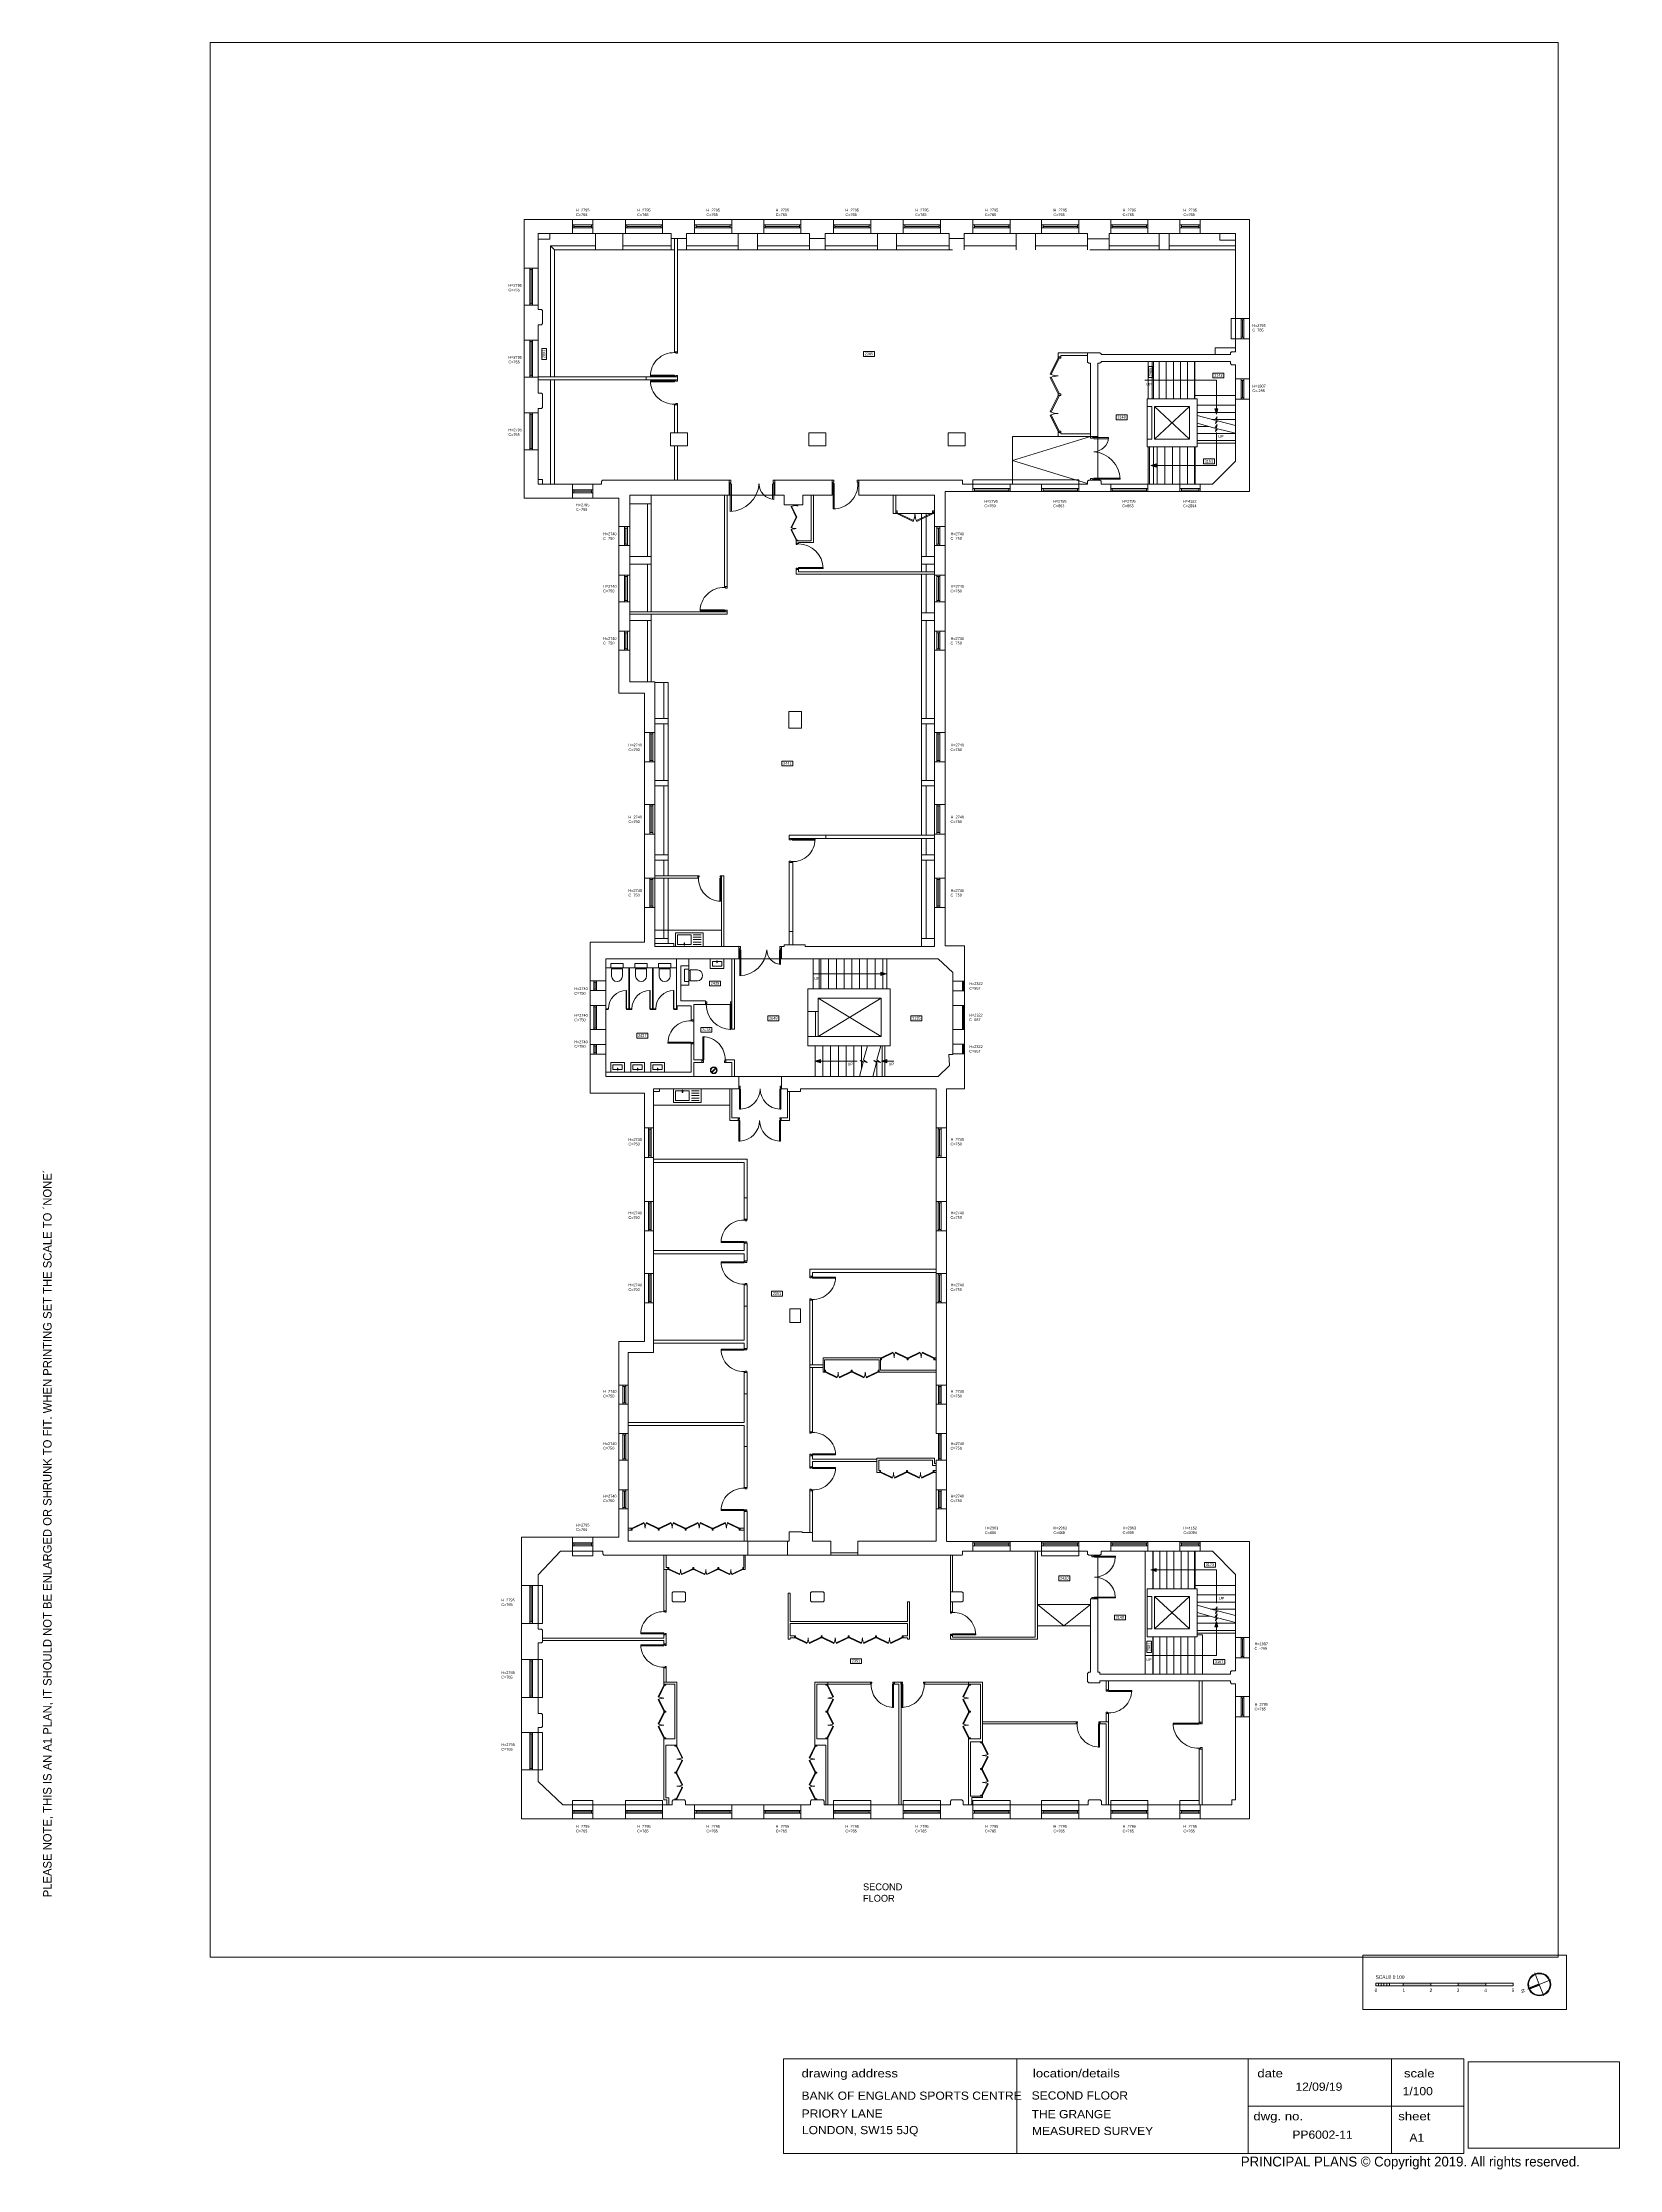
# Paper-space layout '11' of a CAD drawing. Header units: millimetres. Extents: x 32 to 605, y 29 to 802.
# The model-space entities are those that its viewports show. They can reach past a viewport. Long polylines and large blocks are cut down to what shows.
import ezdxf

# ---------------------------------------------------------------- set-up
doc = ezdxf.new("R2010")
doc.units = ezdxf.units.MM
doc.linetypes.add('HIDDENX2', pattern=[0.75, 0.5, -0.25])
for name, color, linetype, lineweight in [('BLOCKS', 8, 'Continuous', 15), ('Ceiling', 45, 'HIDDENX2', 15), ('Ceiling tag', 1, 'Continuous', 15), ('No access', 10, 'Continuous', 15), ('Partitions', 155, 'Continuous', 15), ('principalplans', 7, 'Continuous', 15), ('Stairs', 8, 'Continuous', 15), ('WALLS', 7, 'Continuous', 15)]:
    doc.layers.add(name, color=color, linetype=linetype, lineweight=lineweight)
doc.layers.add('Vport', color=7, linetype='Continuous', lineweight=15, true_color=0x8e84b7, plot=False)
doc.layers.add('Whatch', color=7, linetype='Continuous', lineweight=15, true_color=0xa8a8a8)
doc.styles.add('Century Gothic', font='GOTHIC.TTF')

# ---------------------------------------------------------------- blocks, each defined once
blk = doc.blocks.new('information dox')
at = {"layer": 'WALLS'}
for p, q in [((37.05, 0), (37.05, -15)), ((73.79, 0), (73.79, -15)), ((96.53, 0), (96.53, -15)), ((73.79, -7.49), (108.03, -7.49))]:
    blk.add_line(p, q, dxfattribs=at)
blk.add_lwpolyline([(108.03, 0), (0, 0), (0, -15), (108.03, -15)], close=True, dxfattribs=at)
at = {"layer": 'WALLS', "char_height": 1.3, "width": 19.2507, "attachment_point": 1, "style": 'Century Gothic'}
for s, insert in [('{\\W1.2;drawing address}', (2.88, -1.64)), ('{\\W1.2;location/details}', (39.61, -1.64)), ('{\\W1.2;date}', (75.24, -1.64)), ('{\\W1.2;scale}', (98.51, -1.64)), ('{\\W1.2;dwg. no.}', (74.61, -8.45)), ('{\\W1.2;sheet}', (97.61, -8.45))]:
    blk.add_mtext(s, dxfattribs=dict(at, insert=insert))
at = {"layer": 'WALLS', "style": 'Century Gothic', "width": 1.2}
for tag, p in [('ADDRESS1', (2.88, -6.49)), ('LOCATION1', (39.41, -6.45)), ('DATE', (81.29, -5.07)), ('SCALE', (98.31, -5.78)), ('ADDRESS2', (2.89, -9.33)), ('LOCATION2', (39.4, -9.42)), ('ADDRESS3', (2.94, -11.95)), ('LOCATION3', (39.46, -12.09)), ('JOBNUM', (80.81, -12.68)), ('SIZE', (99.38, -13.15))]:
    blk.add_attdef(tag, p, '', height=1.3, dxfattribs=at)
blk = doc.blocks.new('NORTH100')
at = {"layer": 'WALLS'}
h = blk.add_hatch(color=256, dxfattribs=at)
h.dxf.hatch_style = 1
h.paths.add_polyline_path([(84968, -53269), (84991, -53269), (85013, -53269), (85013, -52856, 0.026765), (84968, -52856)])
at = {"layer": 'principalplans'}
for p, q in [((84577, -53269), (84991, -53269)), ((84968, -52856), (84968, -53269)), ((84991, -53682), (84991, -53269)), ((85404, -53269), (84991, -53269)), ((85013, -52856), (85013, -53269))]:
    blk.add_line(p, q, dxfattribs=at)
blk.add_circle((84991, -53269), 414, dxfattribs=at)
blk.add_arc((84991, -53269), 389, 91.57689, 88.42311, dxfattribs=at)
at = {"layer": 'WALLS'}
for p, q in [((84577, -53269), (84539, -53269)), ((84991, -52855), (84991, -52817)), ((85404, -53269), (85442, -53269)), ((84991, -53682), (84991, -53720))]:
    blk.add_line(p, q, dxfattribs=at)
at = {"layer": 'principalplans', "insert": (84928, -52565), "char_height": 133.97, "width": 1749.52, "attachment_point": 1, "style": 'Century Gothic'}
blk.add_mtext('{\\fCentury Gothic|b0|i0|c0|p34;N}', dxfattribs=at)
blk = doc.blocks.new('DOOR 1210')
at = {"layer": 'BLOCKS'}
for p, q in [((523, -547), (523, 233)), ((557, 233), (557, -547)), ((-703, -647), (-703, -547)), ((-673, -547), (-703, -547)), ((-673, -107), (-673, -547)), ((-639, -547), (-673, -547)), ((-673, -588), (-673, -547)), ((-653, -588), (-673, -588)), ((-653, -647), (-653, -588)), ((-639, -547), (-639, -111)), ((523, -547), (557, -547)), ((537, -588), (557, -588)), ((537, -647), (537, -588)), ((557, -588), (557, -547)), ((557, -588), (557, -547)), ((557, -547), (587, -547)), ((587, -647), (587, -547)), ((-653, -647), (-703, -647)), ((537, -647), (587, -647))]:
    blk.add_line(p, q, dxfattribs=at)
for centre, radius, start, end in [((580, -605), 838, 91.58641, 176.06341), ((-708, -559), 453, 1.49223, 85.52077)]:
    blk.add_arc(centre, radius, start, end, dxfattribs=at)
blk = doc.blocks.new('DOUBLE DOOR')
at = {"layer": 'BLOCKS'}
for p, q in [((-1520, -760), (-1555, -760)), ((-1555, -760), (-1555, -860)), ((-1520, -760), (-1520, -800)), ((0, -760), (35, -760)), ((0, -760), (0, -800)), ((35, -760), (35, -860)), ((-1555, -860), (-1505, -860)), ((-1520, -800), (-1505, -800)), ((-1505, -800), (-1505, -860)), ((-15, -800), (-15, -860)), ((0, -800), (-15, -800)), ((35, -860), (-15, -860))]:
    blk.add_line(p, q, dxfattribs=at)
for points in [[(-1485, -760), (-1485, 0), (-1520, 0), (-1520, -760)], [(-35, -760), (-35, 0), (0, 0), (0, -760)]]:
    blk.add_lwpolyline(points, close=True, dxfattribs=at)
for centre, start, end in [((-1521, -761), 0.04394, 87.25575), ((1, -761), 92.74425, 179.95606)]:
    blk.add_arc(centre, 761, start, end, dxfattribs=at)
blk = doc.blocks.new('88')
at = {"layer": 'BLOCKS'}
for p, q in [((1413976, -325677), (1413976, -325627)), ((1413976, -325627), (1414056, -325627)), ((1413976, -325677), (1414015, -325677)), ((1414015, -325657), (1414056, -325657)), ((1414015, -325677), (1414015, -325657)), ((1414056, -325657), (1414056, -325627)), ((1413976, -326447), (1413976, -326497)), ((1413976, -326447), (1414015, -326447)), ((1413976, -326497), (1414056, -326497)), ((1414015, -326447), (1414015, -326467)), ((1414015, -326467), (1414056, -326467)), ((1414056, -326432), (1414895, -326432)), ((1414056, -326432), (1414056, -326467)), ((1414896, -326467), (1414056, -326467)), ((1414056, -326467), (1414056, -326497)), ((1414056, -326467), (1414896, -326467)), ((1414896, -326432), (1414896, -326467))]:
    blk.add_line(p, q, dxfattribs=at)
blk.add_arc((1414083, -326470), 814, 0.24075, 91.84251, dxfattribs=at)
blk = doc.blocks.new('87')
at = {"layer": 'BLOCKS'}
for p, q in [((1418384, -327528), (1418418, -327528)), ((1418384, -328368), (1418384, -327529)), ((1418418, -327528), (1418418, -328368)), ((1418418, -328368), (1418418, -327528)), ((1417578, -328461), (1417578, -328368)), ((1417608, -328368), (1417578, -328368)), ((1417628, -328461), (1417578, -328461)), ((1417608, -328409), (1417608, -328368)), ((1417628, -328409), (1417608, -328409)), ((1417628, -328461), (1417628, -328409)), ((1418384, -328368), (1418418, -328368)), ((1418398, -328409), (1418418, -328409)), ((1418398, -328461), (1418398, -328409)), ((1418398, -328461), (1418448, -328461)), ((1418418, -328409), (1418418, -328368)), ((1418418, -328368), (1418448, -328368)), ((1418448, -328461), (1418448, -328368))]:
    blk.add_line(p, q, dxfattribs=at)
blk.add_arc((1418422, -328342), 814, 90.24075, 181.84251, dxfattribs=at)
blk = doc.blocks.new('80')
at = {"layer": 'BLOCKS'}
for p, q in [((1213075, -221229), (1213362, -220638)), ((1213393, -220653), (1213106, -221245)), ((1213362, -220638), (1213362, -220603)), ((1213362, -220603), (1213462, -220603)), ((1213362, -220638), (1213402, -220638)), ((1213362, -220638), (1213393, -220653)), ((1213402, -220638), (1213402, -220653)), ((1213402, -220653), (1213462, -220653)), ((1213462, -220603), (1213462, -220653)), ((1213106, -221245), (1213075, -221229)), ((1213106, -221346), (1213075, -221361)), ((1213075, -221361), (1213362, -221953)), ((1213393, -221937), (1213106, -221346)), ((1213362, -221953), (1213393, -221937)), ((1213362, -221953), (1213462, -221953)), ((1213362, -221953), (1213362, -222003)), ((1213462, -221953), (1213462, -222003)), ((1213075, -222594), (1213362, -222003)), ((1213106, -222610), (1213075, -222594)), ((1213106, -222711), (1213075, -222726)), ((1213075, -222726), (1213362, -223318)), ((1213393, -222018), (1213106, -222610)), ((1213393, -223302), (1213106, -222711)), ((1213362, -222003), (1213462, -222003)), ((1213362, -222003), (1213393, -222018)), ((1213362, -223318), (1213393, -223302)), ((1213362, -223318), (1213362, -223353)), ((1213362, -223318), (1213402, -223318)), ((1213362, -223353), (1213462, -223353)), ((1213402, -223303), (1213462, -223303)), ((1213402, -223318), (1213402, -223303)), ((1213462, -223353), (1213462, -223303))]:
    blk.add_line(p, q, dxfattribs=at)
for centre, start, end in [((1213362, -220638), 244.11852, 270), ((1213362, -221953), 90, 115.88148), ((1213362, -222003), 244.11852, 270), ((1213362, -223318), 90, 115.88148)]:
    blk.add_arc(centre, 658, start, end, dxfattribs=at)
blk = doc.blocks.new('91')
at = {"layer": 'BLOCKS'}
for p, q in [((1460141, -341375), (1460174, -341375)), ((1460141, -341442), (1460141, -341375)), ((1460164, -341442), (1460141, -341442)), ((1460164, -341415), (1460174, -341415)), ((1460164, -341442), (1460164, -341415)), ((1460164, -341442), (1460174, -341420)), ((1460560, -341633), (1460164, -341442)), ((1460174, -341415), (1460174, -341375)), ((1460174, -341420), (1460570, -341612)), ((1460570, -341612), (1460560, -341633)), ((1461033, -341420), (1460638, -341612)), ((1460638, -341612), (1460648, -341633)), ((1460648, -341633), (1461044, -341442)), ((1461044, -341442), (1461033, -341420)), ((1461044, -341442), (1461044, -341375)), ((1461077, -341375), (1461044, -341375)), ((1461077, -341442), (1461044, -341442)), ((1461077, -341442), (1461077, -341375)), ((1461077, -341442), (1461087, -341420)), ((1461473, -341633), (1461077, -341442)), ((1461087, -341420), (1461483, -341612)), ((1461483, -341612), (1461473, -341633)), ((1461946, -341420), (1461551, -341612)), ((1461551, -341612), (1461561, -341633)), ((1461561, -341633), (1461957, -341442)), ((1461957, -341442), (1461946, -341420)), ((1461957, -341442), (1461957, -341375)), ((1461990, -341375), (1461957, -341375)), ((1461990, -341442), (1461957, -341442)), ((1461990, -341442), (1461990, -341375)), ((1461990, -341442), (1462000, -341420)), ((1462386, -341633), (1461990, -341442)), ((1462000, -341420), (1462396, -341612)), ((1462396, -341612), (1462386, -341633)), ((1462859, -341420), (1462464, -341612)), ((1462464, -341612), (1462474, -341633)), ((1462474, -341633), (1462869, -341442)), ((1462893, -341375), (1462859, -341375)), ((1462859, -341415), (1462859, -341375)), ((1462869, -341415), (1462859, -341415)), ((1462869, -341442), (1462859, -341420)), ((1462869, -341442), (1462869, -341415)), ((1462869, -341442), (1462893, -341442)), ((1462893, -341442), (1462893, -341375))]:
    blk.add_line(p, q, dxfattribs=at)
for centre, start, end in [((1460164, -341442), 334.11852, 0), ((1461044, -341442), 180, 205.88148), ((1461077, -341442), 334.11852, 0), ((1461957, -341442), 180, 205.88148), ((1461990, -341442), 334.11852, 0), ((1462869, -341442), 180, 205.88148)]:
    blk.add_arc(centre, 440, start, end, dxfattribs=at)
blk = doc.blocks.new('92')
at = {"layer": 'BLOCKS'}
for p, q in [((1463869, -344302), (1463905, -344302)), ((1463869, -344374), (1463869, -344302)), ((1463895, -344374), (1463869, -344374)), ((1463895, -344345), (1463905, -344345)), ((1463895, -344374), (1463895, -344345)), ((1463895, -344374), (1463906, -344352)), ((1464322, -344581), (1463895, -344374)), ((1463905, -344345), (1463905, -344302)), ((1463906, -344352), (1464333, -344559)), ((1464333, -344559), (1464322, -344581)), ((1464833, -344352), (1464406, -344559)), ((1464406, -344559), (1464417, -344581)), ((1464417, -344581), (1464844, -344374)), ((1464844, -344374), (1464833, -344352)), ((1464844, -344374), (1464844, -344302)), ((1464880, -344302), (1464844, -344302)), ((1464880, -344374), (1464844, -344374)), ((1464880, -344374), (1464880, -344302)), ((1464880, -344374), (1464891, -344352)), ((1465307, -344581), (1464880, -344374)), ((1464891, -344352), (1465318, -344559)), ((1465318, -344559), (1465307, -344581)), ((1465818, -344352), (1465391, -344559)), ((1465391, -344559), (1465402, -344581)), ((1465402, -344581), (1465829, -344374)), ((1465829, -344374), (1465818, -344352)), ((1465829, -344374), (1465829, -344302)), ((1465866, -344302), (1465829, -344302)), ((1465866, -344374), (1465829, -344374)), ((1465866, -344374), (1465866, -344302)), ((1465866, -344374), (1465877, -344352)), ((1466293, -344581), (1465866, -344374)), ((1465877, -344352), (1466304, -344559)), ((1466304, -344559), (1466293, -344581)), ((1466804, -344352), (1466377, -344559)), ((1466377, -344559), (1466388, -344581)), ((1466388, -344581), (1466815, -344374)), ((1466815, -344374), (1466804, -344352)), ((1466815, -344374), (1466815, -344302)), ((1466851, -344302), (1466815, -344302)), ((1466851, -344374), (1466815, -344374)), ((1466851, -344374), (1466851, -344302)), ((1466851, -344374), (1466862, -344352)), ((1467278, -344581), (1466851, -344374)), ((1466862, -344352), (1467289, -344559)), ((1467289, -344559), (1467278, -344581)), ((1467790, -344352), (1467362, -344559)), ((1467362, -344559), (1467373, -344581)), ((1467373, -344581), (1467801, -344374)), ((1467826, -344302), (1467790, -344302)), ((1467790, -344345), (1467790, -344302)), ((1467801, -344345), (1467790, -344345)), ((1467801, -344374), (1467790, -344352)), ((1467801, -344374), (1467801, -344345)), ((1467801, -344374), (1467826, -344374)), ((1467826, -344374), (1467826, -344302))]:
    blk.add_line(p, q, dxfattribs=at)
for centre, start, end in [((1463895, -344374), 334.11852, 0), ((1464844, -344374), 180, 205.88148), ((1464880, -344374), 334.11852, 0), ((1465829, -344374), 180, 205.88148), ((1465866, -344374), 334.11852, 0), ((1466815, -344374), 180, 205.88148), ((1466851, -344374), 334.11852, 0), ((1467801, -344374), 180, 205.88148)]:
    blk.add_arc(centre, 475, start, end, dxfattribs=at)
blk = doc.blocks.new('sink kitchenette')
at = {"layer": 'BLOCKS'}
for p, q in [((38392, 131337), (39402, 131337)), ((38392, 130837), (38392, 131337)), ((39402, 130837), (38392, 130837)), ((38467, 131262), (38752, 131262)), ((38467, 131177), (38752, 131177)), ((38467, 131087), (38752, 131087)), ((38467, 130997), (38752, 130997)), ((38752, 130912), (38467, 130912)), ((39327, 131262), (38827, 131262)), ((38827, 131262), (38827, 130912)), ((38827, 130912), (39069, 130912)), ((39069, 130890), (39069, 130967)), ((39084, 130967), (39069, 130967)), ((39069, 130890), (39084, 130890)), ((39084, 130890), (39084, 130967)), ((39084, 130912), (39327, 130912)), ((39327, 130912), (39327, 131262)), ((39402, 131337), (39402, 130837))]:
    blk.add_line(p, q, dxfattribs=at)
blk = doc.blocks.new('DOOR 840')
at = {"layer": 'BLOCKS'}
for p, q in [((-582, 249), (-582, -591)), ((-582, -591), (-582, 249)), ((-548, 249), (-582, 249)), ((-548, -591), (-548, 248)), ((-612, -691), (-612, -591)), ((-582, -591), (-612, -591)), ((-562, -691), (-612, -691)), ((-548, -591), (-582, -591)), ((-582, -632), (-582, -591)), ((-562, -632), (-582, -632)), ((-562, -691), (-562, -632)), ((208, -632), (228, -632)), ((208, -691), (208, -632)), ((208, -691), (258, -691)), ((228, -632), (228, -591)), ((228, -591), (258, -591)), ((258, -691), (258, -591))]:
    blk.add_line(p, q, dxfattribs=at)
blk.add_arc((-586, -565), 814, 358.15749, 89.75925, dxfattribs=at)
blk = doc.blocks.new('door')
at = {"layer": 'BLOCKS'}
for p, q in [((0, 450), (0, -450)), ((0, 450), (34, 450)), ((0, -450), (0, 450)), ((34, -450), (34, 450)), ((-30, -550), (-30, -450)), ((0, -450), (-30, -450)), ((20, -550), (-30, -550)), ((34, -450), (0, -450)), ((0, -491), (0, -450)), ((20, -491), (0, -491)), ((20, -550), (20, -491)), ((880, -491), (900, -491)), ((880, -550), (880, -491)), ((880, -550), (930, -550)), ((900, -491), (900, -450)), ((900, -450), (930, -450)), ((930, -550), (930, -450))]:
    blk.add_line(p, q, dxfattribs=at)
blk.add_arc((0, -450), 900, 0, 90, dxfattribs=at)
blk = doc.blocks.new('DOOR 900')
at = {"layer": 'Whatch'}
blk.add_blockref('door', (-825, 91), dxfattribs=at)
blk = doc.blocks.new('sink wc')
at = {"layer": 'BLOCKS'}
for p, q in [((36043, 129595), (36543, 129595)), ((36043, 129245), (36043, 129595)), ((36543, 129245), (36043, 129245)), ((36123, 129495), (36285, 129495)), ((36123, 129325), (36123, 129495)), ((36463, 129325), (36123, 129325)), ((36285, 129525), (36285, 129448)), ((36285, 129525), (36300, 129525)), ((36300, 129448), (36285, 129448)), ((36300, 129525), (36300, 129448)), ((36300, 129495), (36463, 129495)), ((36463, 129495), (36463, 129325)), ((36543, 129595), (36543, 129245))]:
    blk.add_line(p, q, dxfattribs=at)
blk = doc.blocks.new('33')
at = {"layer": 'BLOCKS'}
for p, q in [((524987, 33196), (524987, 32535)), ((524997, 33196), (524987, 33196)), ((524987, 32535), (524997, 32535)), ((524997, 33196), (524997, 32535))]:
    blk.add_line(p, q, dxfattribs=at)
blk.add_arc((524997, 32535), 661, 90, 180, dxfattribs=at)
blk = doc.blocks.new('wc')
at = {"layer": 'BLOCKS'}
for p, q in [((36874, 129352), (36874, 129084)), ((37274, 129084), (37274, 129352)), ((37299, 129044), (36849, 129044)), ((36849, 129044), (36849, 128881)), ((36849, 128881), (37299, 128881)), ((36874, 129084), (36899, 129084)), ((36899, 129044), (36899, 129084)), ((36899, 129084), (37249, 129084)), ((37249, 129084), (37249, 129044)), ((37274, 129084), (37249, 129084)), ((37299, 128881), (37299, 129044))]:
    blk.add_line(p, q, dxfattribs=at)
blk.add_arc((37074, 129339), 200, 3.80419, 176.19581, dxfattribs=at)
blk = doc.blocks.new('No Access')
h = blk.add_hatch(color=256)
h.paths.add_polyline_path([(-326, 0, 1), (326, 0, 1)])
h.paths.add_polyline_path([(276, 0, -1), (-276, 0, -1)], flags=16)
blk.add_hatch(color=256).paths.add_polyline_path([(212, 177, 0.0453568), (177, 212), (-212, -177, 0.0453568), (-177, -212)])
for p, q in [((177, 212), (-212, -177)), ((212, 177), (-177, -212))]:
    blk.add_line(p, q)
for radius in [326, 276]:
    blk.add_circle((0, 0), radius)
blk = doc.blocks.new('82')
at = {"layer": 'BLOCKS'}
for p, q in [((1202818, -226631), (1202793, -226644)), ((1202793, -226644), (1203023, -227117)), ((1202793, -227590), (1203023, -227117)), ((1203048, -227105), (1202818, -226631)), ((1203048, -227129), (1202818, -227602)), ((1203023, -226591), (1203023, -226563)), ((1203023, -226563), (1203103, -226563)), ((1203023, -226591), (1203055, -226591)), ((1203023, -227117), (1203048, -227105)), ((1203023, -227117), (1203048, -227129)), ((1203055, -226591), (1203055, -226603)), ((1203055, -226603), (1203103, -226603)), ((1203103, -226563), (1203103, -226603)), ((1202818, -227602), (1202793, -227590)), ((1202818, -227683), (1202793, -227696)), ((1202793, -227696), (1203023, -228169)), ((1203048, -228157), (1202818, -227683)), ((1203023, -228169), (1203048, -228157)), ((1203023, -228169), (1203023, -228197)), ((1203023, -228169), (1203055, -228169)), ((1203023, -228197), (1203103, -228197)), ((1203055, -228157), (1203103, -228157)), ((1203055, -228169), (1203055, -228157)), ((1203103, -228197), (1203103, -228157))]:
    blk.add_line(p, q, dxfattribs=at)
for centre, start, end in [((1203023, -227117), 90, 115.88148), ((1203023, -227117), 244.11852, 270), ((1203023, -228169), 90, 115.88148)]:
    blk.add_arc(centre, 526, start, end, dxfattribs=at)
blk = doc.blocks.new('81')
at = {"layer": 'BLOCKS'}
for p, q in [((1210617, -229223), (1210667, -229223)), ((1210617, -229323), (1210617, -229223)), ((1210652, -229323), (1210617, -229323)), ((1210652, -229283), (1210667, -229283)), ((1210652, -229323), (1210652, -229283)), ((1210652, -229323), (1210668, -229291)), ((1211244, -229610), (1210652, -229323)), ((1210667, -229283), (1210667, -229223)), ((1210668, -229291), (1211259, -229578)), ((1211259, -229578), (1211244, -229610)), ((1211952, -229291), (1211361, -229578)), ((1211361, -229578), (1211376, -229610)), ((1211376, -229610), (1211967, -229323)), ((1212002, -229223), (1211952, -229223)), ((1211952, -229283), (1211952, -229223)), ((1211967, -229283), (1211952, -229283)), ((1211967, -229323), (1211952, -229291)), ((1211967, -229323), (1211967, -229283)), ((1211967, -229323), (1212002, -229323)), ((1212002, -229323), (1212002, -229223))]:
    blk.add_line(p, q, dxfattribs=at)
for centre, start, end in [((1210652, -229323), 334.11852, 0), ((1211967, -229323), 180, 205.88148)]:
    blk.add_arc(centre, 658, start, end, dxfattribs=at)
blk = doc.blocks.new('93')
at = {"layer": 'BLOCKS'}
for p, q in [((1464816, -304170), (1464816, -304120)), ((1464816, -304120), (1464896, -304120)), ((1464816, -304170), (1464854, -304170)), ((1464854, -304150), (1464896, -304150)), ((1464854, -304170), (1464854, -304150)), ((1464896, -304150), (1464896, -304120)), ((1464816, -305030), (1464816, -305080)), ((1464816, -305030), (1464854, -305030)), ((1464816, -305080), (1464896, -305080)), ((1464854, -305030), (1464854, -305050)), ((1464854, -305050), (1464896, -305050)), ((1464896, -305016), (1465796, -305016)), ((1464896, -305016), (1464896, -305050)), ((1465796, -305050), (1464896, -305050)), ((1464896, -305050), (1464896, -305080)), ((1464896, -305050), (1465796, -305050)), ((1465796, -305050), (1465796, -305016))]:
    blk.add_line(p, q, dxfattribs=at)
blk.add_arc((1464896, -305050), 900, 0, 90, dxfattribs=at)

msp = doc.modelspace()

# ---------------------------------------------------------------- hatches: boundary and pattern name
at = {"layer": 'Stairs'}
for points in [[(970249, 24088), (970133, 24088), (970192, 23895)], [(968002, 21965), (968002, 22081), (967810, 22022)], [(957984, 3598), (957984, 3482), (958177, 3541)], [(955793, 306), (955793, 422), (955600, 363)], [(958208, 306), (958208, 422), (958015, 363)], [(968002, -18079), (968002, -18195), (967810, -18136)], [(970249, -20202), (970133, -20202), (970192, -20009)]]:
    msp.add_hatch(color=256, dxfattribs=at).paths.add_polyline_path(points)
at = {"layer": 'WALLS'}
h = msp.add_hatch(color=256, dxfattribs=at)
h.dxf.hatch_style = 1
h.paths.add_polyline_path([(81040, -68924), (81040, -68824), (80040, -68824), (80040, -68924)])
h.paths.add_polyline_path([(82040, -68824), (82040, -68924), (83040, -68924), (83040, -68824)])

# ---------------------------------------------------------------- linework, layer by layer
at = {"layer": 'BLOCKS'}
for p, q in [((946778, 30772), (947517, 30772)), ((946778, 30668), (947517, 30668)), ((946778, 30466), (947517, 30466)), ((946828, 30668), (946828, 30772)), ((946828, 30721), (947466, 30721)), ((947466, 30668), (947466, 30772)), ((948697, 30772), (950047, 30772)), ((948697, 30668), (950047, 30668)), ((948697, 30466), (950047, 30466)), ((948747, 30668), (948747, 30772)), ((948747, 30721), (949996, 30721)), ((949996, 30668), (949996, 30772)), ((950489, 26160), (950489, 30276)), ((950594, 26160), (950594, 30276)), ((951216, 30772), (952566, 30772)), ((951216, 30668), (952566, 30668)), ((951216, 30466), (952566, 30466)), ((951267, 30668), (951267, 30772)), ((951267, 30721), (952515, 30721)), ((952515, 30668), (952515, 30772)), ((953734, 30772), (955084, 30772)), ((953734, 30668), (955084, 30668)), ((953734, 30466), (955084, 30466)), ((953784, 30668), (953784, 30772)), ((953784, 30721), (955033, 30721)), ((955033, 30668), (955033, 30772)), ((956270, 30772), (957620, 30772)), ((956270, 30668), (957620, 30668)), ((956270, 30466), (957620, 30466)), ((956320, 30668), (956320, 30772)), ((956320, 30721), (957569, 30721)), ((957569, 30668), (957569, 30772)), ((958806, 30772), (960156, 30772)), ((958806, 30668), (960156, 30668)), ((958806, 30466), (960156, 30466)), ((958856, 30668), (958856, 30772)), ((958856, 30721), (960105, 30721)), ((960105, 30668), (960105, 30772)), ((961340, 30772), (962690, 30772)), ((961340, 30668), (962690, 30668)), ((961340, 30466), (962690, 30466)), ((961390, 30668), (961390, 30772)), ((961390, 30721), (962639, 30721)), ((962639, 30668), (962639, 30772)), ((963836, 30772), (965186, 30772)), ((963836, 30668), (965186, 30668)), ((963836, 30466), (965186, 30466)), ((963887, 30668), (963887, 30772)), ((963887, 30721), (965136, 30721)), ((965136, 30668), (965136, 30772)), ((966349, 30772), (967699, 30772)), ((966349, 30668), (967699, 30668)), ((966349, 30466), (967699, 30466)), ((966400, 30668), (966400, 30772)), ((966400, 30721), (967649, 30721)), ((967649, 30668), (967649, 30772)), ((968868, 30772), (969607, 30772)), ((968868, 30668), (969607, 30668)), ((968868, 30466), (969607, 30466)), ((968918, 30668), (968918, 30772)), ((968918, 30721), (969556, 30721)), ((969556, 30668), (969556, 30772)), ((945218, 27853), (945218, 29203)), ((945218, 29153), (945321, 29153)), ((945270, 27904), (945270, 29153)), ((945321, 27853), (945321, 29203)), ((945523, 27853), (945523, 29203)), ((945218, 27904), (945321, 27904)), ((970889, 27376), (970889, 26637)), ((971091, 27376), (971091, 26637)), ((971091, 27323), (971194, 27323)), ((971142, 27323), (971142, 26687)), ((971194, 27376), (971194, 26637)), ((945218, 25233), (945218, 26583)), ((945218, 26532), (945321, 26532)), ((945270, 25283), (945270, 26532)), ((945321, 25233), (945321, 26583)), ((945523, 25233), (945523, 26583)), ((971091, 26687), (971194, 26687)), ((945218, 25283), (945321, 25283)), ((950594, 25246), (949453, 25246)), ((950594, 25140), (949453, 25140)), ((970889, 24433), (970889, 25172)), ((971091, 24433), (971091, 25172)), ((971091, 25121), (971194, 25121)), ((971142, 24485), (971142, 25121)), ((971194, 24433), (971194, 25172)), ((971091, 24485), (971194, 24485)), ((945218, 22596), (945218, 23946)), ((945218, 23895), (945321, 23895)), ((945270, 22646), (945270, 23895)), ((945321, 22596), (945321, 23946)), ((945523, 22596), (945523, 23946)), ((945218, 22646), (945321, 22646)), ((946778, 21342), (947517, 21342)), ((946778, 21140), (947517, 21140)), ((946778, 21037), (947517, 21037)), ((946828, 21140), (946828, 21037)), ((946828, 21087), (947466, 21087)), ((947466, 21140), (947466, 21037)), ((961340, 21342), (962690, 21342)), ((961340, 21186), (962690, 21186)), ((961340, 21082), (962690, 21082)), ((961390, 21186), (961390, 21082)), ((961390, 21133), (962639, 21133)), ((962639, 21186), (962639, 21082)), ((963836, 21342), (965186, 21342)), ((963836, 21186), (965186, 21186)), ((963836, 21082), (965186, 21082)), ((963887, 21186), (963887, 21082)), ((963887, 21133), (965136, 21133)), ((965136, 21186), (965136, 21082)), ((966349, 21342), (967699, 21342)), ((966349, 21186), (967699, 21186)), ((966349, 21082), (967699, 21082)), ((966400, 21186), (966400, 21082)), ((966400, 21133), (967649, 21133)), ((967649, 21186), (967649, 21082)), ((968868, 21342), (969607, 21342)), ((968868, 21186), (969607, 21186)), ((968868, 21082), (969607, 21082)), ((968918, 21186), (968918, 21082)), ((968918, 21133), (969556, 21133)), ((969556, 21186), (969556, 21082)), ((948669, 19116), (948669, 19801)), ((948669, 19750), (948772, 19750)), ((948721, 19167), (948721, 19750)), ((948772, 19116), (948772, 19801)), ((948859, 19116), (948859, 19801)), ((959946, 19116), (959946, 19801)), ((960031, 19116), (960031, 19801)), ((960135, 19750), (960031, 19750)), ((960082, 19167), (960082, 19750)), ((960135, 19116), (960135, 19801)), ((948669, 19167), (948772, 19167)), ((960135, 19167), (960031, 19167)), ((948669, 17062), (948669, 18036)), ((948669, 17985), (948772, 17985)), ((948721, 17112), (948721, 17985)), ((948772, 17062), (948772, 18036)), ((948859, 17062), (948859, 18036)), ((959946, 17062), (959946, 18036)), ((960031, 17062), (960031, 18036)), ((960135, 17985), (960031, 17985)), ((960082, 17112), (960082, 17985)), ((960135, 17062), (960135, 18036)), ((948669, 17112), (948772, 17112)), ((960135, 17112), (960031, 17112)), ((948669, 15310), (948669, 15995)), ((948669, 15944), (948772, 15944)), ((948721, 15360), (948721, 15944)), ((948772, 15310), (948772, 15995)), ((948859, 15310), (948859, 15995)), ((959946, 15310), (959946, 15995)), ((960031, 15310), (960031, 15995)), ((960135, 15944), (960031, 15944)), ((960082, 15360), (960082, 15944)), ((960135, 15310), (960135, 15995)), ((948669, 15360), (948772, 15360)), ((960135, 15360), (960031, 15360)), ((949592, 11244), (949592, 12314)), ((949592, 12263), (949695, 12263)), ((949642, 11294), (949642, 12263)), ((949695, 11244), (949695, 12314)), ((949775, 11244), (949775, 12314)), ((959946, 11244), (959946, 12314)), ((960026, 11244), (960026, 12314)), ((960130, 12263), (960026, 12263)), ((960079, 11294), (960079, 12263)), ((960130, 11244), (960130, 12314)), ((949592, 11294), (949695, 11294)), ((960130, 11294), (960026, 11294)), ((949592, 8625), (949592, 9695)), ((949592, 9644), (949695, 9644)), ((949642, 8675), (949642, 9644)), ((949695, 8625), (949695, 9695)), ((949775, 8625), (949775, 9695)), ((959946, 8625), (959946, 9695)), ((960026, 8625), (960026, 9695)), ((960130, 9644), (960026, 9644)), ((960079, 8675), (960079, 9644)), ((960130, 8625), (960130, 9695)), ((949592, 8675), (949695, 8675)), ((954658, 8459), (954658, 8582)), ((960130, 8675), (960026, 8675)), ((949592, 5954), (949592, 7024)), ((949592, 6973), (949695, 6973)), ((949642, 6004), (949642, 6973)), ((949695, 5954), (949695, 7024)), ((949775, 5954), (949775, 7024)), ((954658, 5075), (954658, 7589)), ((954788, 5075), (954788, 7589)), ((959946, 5954), (959946, 7024)), ((960026, 5954), (960026, 7024)), ((960130, 6973), (960026, 6973)), ((960079, 6004), (960079, 6973)), ((960130, 5954), (960130, 7024)), ((949592, 6004), (949695, 6004)), ((960130, 6004), (960026, 6004)), ((952200, 5133), (949775, 5133)), ((947548, 2931), (947548, 3284)), ((947648, 3234), (947548, 3234)), ((947598, 2981), (947598, 3234)), ((947648, 2931), (947648, 3284)), ((947985, 3284), (947985, 2931)), ((960610, 3274), (960610, 2921)), ((960957, 3274), (960957, 2921)), ((960957, 3234), (961037, 3234)), ((960997, 3234), (960997, 2961)), ((961037, 3274), (961037, 2921)), ((947648, 2981), (947548, 2981)), ((947548, 1514), (947548, 2391)), ((947648, 2341), (947548, 2341)), ((947598, 1564), (947598, 2341)), ((947648, 1514), (947648, 2391)), ((947985, 2391), (947985, 1514)), ((960610, 2391), (960610, 1514)), ((960957, 2961), (961037, 2961)), ((960957, 2391), (960957, 1514)), ((960957, 2351), (961037, 2351)), ((960997, 2351), (960997, 1554)), ((961037, 2391), (961037, 1514)), ((947648, 1564), (947548, 1564)), ((955610, 1260), (955610, 2175)), ((960957, 1554), (961037, 1554)), ((947548, 621), (947548, 974)), ((947648, 924), (947548, 924)), ((947598, 671), (947598, 924)), ((947648, 621), (947648, 974)), ((947985, 974), (947985, 621)), ((960610, 984), (960610, 631)), ((960957, 984), (960957, 631)), ((960957, 944), (961037, 944)), ((960997, 944), (960997, 671)), ((961037, 984), (961037, 631)), ((947648, 671), (947548, 671)), ((960957, 671), (961037, 671)), ((952496, -1239), (949718, -1239)), ((949535, -2064), (949535, -3134)), ((949535, -2114), (949639, -2114)), ((949586, -2114), (949586, -3083)), ((949639, -2064), (949639, -3134)), ((949718, -2064), (949718, -3134)), ((960000, -2064), (960000, -3134)), ((960075, -2064), (960075, -3134)), ((960179, -2114), (960075, -2114)), ((960128, -2114), (960128, -3083)), ((960179, -2064), (960179, -3134)), ((949535, -3083), (949639, -3083)), ((960179, -3083), (960075, -3083)), ((949535, -4735), (949535, -5805)), ((949535, -4785), (949639, -4785)), ((949586, -4785), (949586, -5754)), ((949639, -4735), (949639, -5805)), ((949718, -4735), (949718, -5805)), ((960000, -4735), (960000, -5805)), ((960075, -4735), (960075, -5805)), ((960179, -4785), (960075, -4785)), ((960128, -4785), (960128, -5754)), ((960179, -4735), (960179, -5805)), ((949535, -5754), (949639, -5754)), ((960179, -5754), (960075, -5754)), ((949535, -7354), (949535, -8424)), ((949535, -7404), (949639, -7404)), ((949586, -7404), (949586, -8373)), ((949639, -7354), (949639, -8424)), ((949718, -7354), (949718, -8424)), ((960000, -7354), (960000, -8424)), ((960075, -7354), (960075, -8424)), ((960179, -7404), (960075, -7404)), ((960128, -7404), (960128, -8373)), ((960179, -7354), (960179, -8424)), ((949535, -8373), (949639, -8373)), ((960179, -8373), (960075, -8373)), ((948610, -11420), (948610, -12105)), ((948610, -11470), (948713, -11470)), ((948662, -11470), (948662, -12054)), ((948713, -11420), (948713, -12105)), ((948800, -11420), (948800, -12105)), ((960000, -11420), (960000, -12105)), ((960080, -11420), (960080, -12105)), ((960184, -11470), (960080, -11470)), ((960131, -11470), (960131, -12054)), ((960184, -11420), (960184, -12105)), ((948610, -12054), (948713, -12054)), ((960184, -12054), (960080, -12054)), ((948610, -13172), (948610, -14146)), ((948610, -13222), (948713, -13222)), ((948662, -13222), (948662, -14095)), ((948713, -13172), (948713, -14146)), ((948800, -13172), (948800, -14146)), ((960080, -13172), (960080, -14146)), ((960184, -13222), (960080, -13222)), ((960131, -13222), (960131, -14095)), ((960184, -13172), (960184, -14146)), ((948610, -14095), (948713, -14095)), ((960184, -14095), (960080, -14095)), ((948610, -15226), (948610, -15911)), ((948610, -15277), (948713, -15277)), ((948662, -15277), (948662, -15860)), ((948713, -15226), (948713, -15911)), ((948800, -15226), (948800, -15911)), ((960000, -15226), (960000, -15911)), ((960080, -15226), (960080, -15911)), ((960184, -15277), (960080, -15277)), ((960131, -15277), (960131, -15860)), ((960184, -15226), (960184, -15911)), ((948610, -15860), (948713, -15860)), ((960184, -15860), (960080, -15860)), ((946778, -17458), (946778, -16950)), ((947517, -17458), (947517, -16950)), ((946778, -17152), (947517, -17152)), ((946778, -17256), (947517, -17256)), ((946778, -17458), (947517, -17458)), ((946828, -17256), (946828, -17152)), ((946828, -17203), (947466, -17203)), ((947466, -17256), (947466, -17152)), ((961340, -17152), (962690, -17152)), ((961340, -17256), (962690, -17256)), ((961340, -17458), (962690, -17458)), ((961390, -17256), (961390, -17152)), ((961390, -17203), (962639, -17203)), ((962639, -17256), (962639, -17152)), ((963836, -17152), (965186, -17152)), ((963836, -17256), (965186, -17256)), ((963836, -17458), (965186, -17458)), ((963887, -17256), (963887, -17152)), ((963887, -17203), (965136, -17203)), ((965136, -17256), (965136, -17152)), ((966349, -17152), (967699, -17152)), ((966349, -17256), (967699, -17256)), ((966349, -17458), (967699, -17458)), ((966400, -17256), (966400, -17152)), ((966400, -17203), (967649, -17203)), ((967649, -17256), (967649, -17152)), ((968868, -17152), (969607, -17152)), ((968868, -17256), (969607, -17256)), ((968868, -17458), (969607, -17458)), ((968918, -17256), (968918, -17152)), ((968918, -17203), (969556, -17203)), ((969556, -17256), (969556, -17152)), ((945218, -18701), (945218, -20080)), ((945218, -18751), (945321, -18751)), ((945270, -18751), (945270, -20029)), ((945321, -18701), (945321, -20080)), ((945523, -18701), (945523, -20080)), ((945218, -20029), (945321, -20029)), ((970889, -20591), (970889, -21330)), ((971091, -20591), (971091, -21330)), ((971091, -20644), (971194, -20644)), ((971142, -20644), (971142, -21279)), ((971194, -20591), (971194, -21330)), ((945218, -22772), (945218, -21393)), ((945218, -21443), (945321, -21443)), ((945270, -22721), (945270, -21443)), ((945321, -22772), (945321, -21393)), ((945523, -22772), (945523, -21393)), ((971091, -21279), (971194, -21279)), ((957610, -22215), (956057, -22215)), ((957610, -22295), (956057, -22295)), ((961181, -22215), (959592, -22215)), ((959592, -22295), (961181, -22295)), ((945218, -22721), (945321, -22721)), ((970889, -23474), (970889, -22735)), ((971091, -23474), (971091, -22735)), ((971091, -22786), (971194, -22786)), ((971142, -23421), (971142, -22786)), ((971194, -23474), (971194, -22735)), ((965095, -23657), (961681, -23657)), ((965095, -23737), (961681, -23737)), ((971091, -23421), (971194, -23421)), ((945218, -25405), (945218, -24051)), ((945218, -24102), (945321, -24102)), ((945270, -25355), (945270, -24102)), ((945321, -25405), (945321, -24051)), ((945523, -25405), (945523, -24051)), ((945218, -25355), (945321, -25355)), ((946778, -26679), (947517, -26679)), ((946778, -26881), (947517, -26881)), ((946778, -26985), (947517, -26985)), ((946828, -26881), (946828, -26985)), ((946828, -26934), (947466, -26934)), ((947466, -26881), (947466, -26985)), ((948697, -26679), (950047, -26679)), ((948697, -26881), (950047, -26881)), ((948697, -26985), (950047, -26985)), ((948747, -26881), (948747, -26985)), ((948747, -26934), (949996, -26934)), ((949996, -26881), (949996, -26985)), ((951216, -26679), (952566, -26679)), ((951216, -26881), (952566, -26881)), ((951216, -26985), (952566, -26985)), ((951267, -26881), (951267, -26985)), ((951267, -26934), (952515, -26934)), ((952515, -26881), (952515, -26985)), ((953734, -26679), (955084, -26679)), ((953734, -26881), (955084, -26881)), ((953734, -26985), (955084, -26985)), ((953784, -26881), (953784, -26985)), ((953784, -26934), (955033, -26934)), ((955033, -26881), (955033, -26985)), ((956270, -26679), (957620, -26679)), ((956270, -26881), (957620, -26881)), ((956270, -26985), (957620, -26985)), ((956320, -26881), (956320, -26985)), ((956320, -26934), (957569, -26934)), ((957569, -26881), (957569, -26985)), ((958806, -26679), (960156, -26679)), ((958806, -26881), (960156, -26881)), ((958806, -26985), (960156, -26985)), ((958856, -26881), (958856, -26985)), ((958856, -26934), (960105, -26934)), ((960105, -26881), (960105, -26985)), ((961340, -26679), (962690, -26679)), ((961340, -26881), (962690, -26881)), ((961340, -26985), (962690, -26985)), ((961390, -26881), (961390, -26985)), ((961390, -26934), (962639, -26934)), ((962639, -26881), (962639, -26985)), ((963836, -26679), (965186, -26679)), ((963836, -26881), (965186, -26881)), ((963836, -26985), (965186, -26985)), ((963887, -26881), (963887, -26985)), ((963887, -26934), (965136, -26934)), ((965136, -26881), (965136, -26985)), ((966349, -26679), (967699, -26679)), ((966349, -26881), (967699, -26881)), ((966349, -26985), (967699, -26985)), ((966400, -26881), (966400, -26985)), ((966400, -26934), (967649, -26934)), ((967649, -26881), (967649, -26985)), ((968868, -26679), (969607, -26679)), ((968868, -26881), (969607, -26881)), ((968868, -26985), (969607, -26985)), ((968918, -26881), (968918, -26985)), ((968918, -26934), (969556, -26934)), ((969556, -26881), (969556, -26985))]:
    msp.add_line(p, q, dxfattribs=at)
at = {"layer": 'BLOCKS', "ltscale": 2}
for p, q in [((950594, 25140), (950594, 25246)), ((950489, 23207), (950489, 24227)), ((950594, 23207), (950594, 24227)), ((950489, 21486), (950489, 22738)), ((950594, 21486), (950594, 22738)), ((952299, 17620), (952299, 20951)), ((952404, 17620), (952404, 20951)), ((948859, 16707), (952404, 16707)), ((948859, 16614), (952404, 16614)), ((952404, 16614), (952404, 16707)), ((955993, 8582), (954658, 8582)), ((955993, 8459), (954658, 8459)), ((950716, 3131), (951012, 3131)), ((951012, 3835), (951012, 3131)), ((953017, -5388), (953017, -4611)), ((953129, -5388), (953129, -4611)), ((953017, -5388), (953129, -5388)), ((953017, -7772), (953129, -7772)), ((953017, -7772), (953017, -8548)), ((953129, -7772), (953129, -8548)), ((955406, -8328), (955406, -10678)), ((955499, -8328), (955499, -10678)), ((955406, -13111), (955406, -10771)), ((955499, -13111), (955499, -10771)), ((953017, -10952), (953129, -10952)), ((953017, -10952), (953017, -11728)), ((953129, -10952), (953129, -11728)), ((953017, -13646), (953017, -15136)), ((953129, -13646), (953129, -15136)), ((953017, -15136), (953129, -15136)), ((955406, -15255), (955406, -16773)), ((955499, -15255), (955499, -16773)), ((950101, -18115), (950101, -19624)), ((950181, -18115), (950181, -19624)), ((950101, -21698), (950101, -22215)), ((950181, -21698), (950181, -22215)), ((966179, -23361), (966179, -23657)), ((966272, -23361), (966272, -23657))]:
    msp.add_line(p, q, dxfattribs=at)
at = {"layer": 'Ceiling'}
for p, q in [((947608, 30466), (947608, 29866)), ((948603, 30466), (948603, 29866)), ((952800, 30466), (952800, 29866)), ((953500, 30466), (953500, 29866)), ((957863, 30466), (957863, 29866)), ((958563, 30466), (958563, 29866)), ((962913, 30466), (962913, 29866)), ((963613, 30466), (963613, 29866)), ((965499, 30268), (965499, 29866)), ((966296, 30268), (966296, 29866)), ((968112, 30466), (968112, 29866)), ((968469, 30466), (968469, 29866)), ((967712, 25811), (967712, 24452)), ((967904, 25811), (967904, 24452)), ((967672, 24166), (967672, 22987)), ((967712, 22703), (967712, 21342)), ((967904, 22703), (967904, 21342))]:
    msp.add_line(p, q, dxfattribs=at)
at = {"layer": 'Ceiling', "ltscale": 2}
for p, q in [((950360, 30276), (950360, 29866)), ((950924, 30276), (950924, 29866)), ((955399, 30276), (955399, 29866)), ((955968, 30276), (955968, 29866)), ((960471, 30276), (960471, 29866)), ((961025, 30276), (961025, 29866)), ((945973, 25246), (945973, 30016)), ((945973, 30016), (947608, 30016)), ((945973, 30016), (946123, 29866)), ((946123, 25246), (946123, 29866)), ((946123, 29866), (950489, 29866)), ((948603, 30016), (950360, 30016)), ((950594, 29866), (970889, 29866)), ((950924, 30016), (952800, 30016)), ((953500, 30016), (955399, 30016)), ((955968, 30016), (957863, 30016)), ((958563, 30016), (960471, 30016)), ((961025, 30016), (962913, 30016)), ((963613, 30016), (965499, 30016)), ((966296, 30016), (968112, 30016)), ((968469, 30016), (970889, 30016)), ((970889, 27376), (970729, 27376)), ((970729, 27376), (970729, 26637)), ((970889, 26637), (970729, 26637)), ((969399, 24452), (969399, 25811)), ((945973, 21342), (945973, 25140)), ((946123, 21342), (946123, 25140)), ((969399, 24571), (970889, 24571)), ((965884, 23075), (965884, 21489)), ((969399, 21342), (969399, 22703)), ((969494, 22832), (970889, 22832)), ((949641, 16707), (949641, 20951)), ((952471, 20951), (954134, 20951)), ((961340, 21342), (961340, 21502)), ((961340, 21502), (965186, 21502)), ((965186, 21342), (965186, 21502)), ((948859, 20633), (949641, 20633)), ((949505, 18718), (949505, 20633)), ((958572, 20276), (959887, 20276)), ((959471, 20276), (959471, 18158)), ((959642, 20276), (959642, 18718)), ((948859, 18718), (949641, 18718)), ((959471, 18718), (959946, 18718)), ((948859, 18434), (949641, 18434)), ((949505, 16707), (949505, 18434)), ((959471, 18434), (959946, 18434)), ((959471, 18078), (959471, 8582)), ((959642, 18434), (959642, 18158)), ((959642, 18078), (959642, 16671)), ((948859, 16386), (949641, 16386)), ((949505, 14164), (949505, 16386)), ((949641, 14164), (949641, 16614)), ((959471, 16671), (959946, 16671)), ((959471, 16386), (959946, 16386)), ((959642, 16386), (959642, 12824)), ((949775, 14139), (950250, 14139)), ((950100, 12824), (950100, 14139)), ((950250, 7104), (950250, 14139)), ((949775, 12824), (950250, 12824)), ((949775, 12630), (950250, 12630)), ((950100, 10567), (950100, 12630)), ((959471, 12824), (959946, 12824)), ((959471, 12630), (959946, 12630)), ((959642, 12630), (959642, 10567)), ((949775, 10567), (950250, 10567)), ((949775, 10373), (950250, 10373)), ((950100, 7873), (950100, 10373)), ((959471, 10567), (959946, 10567)), ((959471, 10373), (959946, 10373)), ((959642, 10373), (959642, 8582)), ((949775, 7873), (950250, 7873)), ((959471, 8459), (959471, 4533)), ((959471, 7873), (959946, 7873)), ((959642, 8459), (959642, 7873)), ((949775, 7679), (950250, 7679)), ((950100, 7104), (950100, 7679)), ((950100, 4819), (950100, 7024)), ((950250, 4639), (950250, 7024)), ((959471, 7679), (959946, 7679)), ((959642, 7679), (959642, 4819)), ((949775, 4819), (950250, 4819)), ((959471, 4819), (959946, 4819)), ((952820, 4086), (954380, 4086)), ((955750, 2995), (955750, 4086)), ((958210, 2995), (958210, 4086)), ((951640, 2420), (952506, 2420)), ((951193, 1865), (951193, 995)), ((955335, 1260), (955335, 2175)), ((958038, -196), (958038, 924)), ((952820, -196), (954380, -196)), ((946778, -17458), (946778, -17618)), ((947517, -17618), (946778, -17618)), ((947517, -17458), (947517, -17618)), ((953149, -17096), (954599, -17096)), ((953149, -17595), (954599, -17595)), ((963836, -17458), (963836, -17618)), ((963836, -17618), (965186, -17618)), ((965186, -17458), (965186, -17618)), ((965884, -19191), (965884, -17605)), ((967600, -17458), (967600, -21927)), ((967891, -17458), (967891, -18818)), ((969399, -18818), (969399, -17458)), ((945523, -18701), (945683, -18701)), ((945683, -18701), (945683, -20080)), ((967672, -19103), (967672, -20282)), ((969399, -18698), (970889, -18698)), ((945523, -20080), (945683, -20080)), ((967891, -20566), (967891, -21927)), ((969494, -20438), (970889, -20438)), ((969494, -20494), (969686, -20494)), ((969686, -20494), (969686, -21927)), ((945523, -21393), (945683, -21393)), ((945683, -21393), (945683, -22772)), ((945523, -22772), (945683, -22772)), ((945523, -24051), (945683, -24051)), ((945683, -24051), (945683, -25405)), ((945523, -25405), (945683, -25405)), ((946778, -26679), (946778, -26519)), ((946778, -26519), (947517, -26519)), ((947517, -26679), (947517, -26519)), ((948697, -26679), (948697, -26519)), ((948697, -26519), (950047, -26519)), ((950047, -26679), (950047, -26519)), ((956270, -26679), (956270, -26519)), ((956270, -26519), (957620, -26519)), ((957620, -26679), (957620, -26519)), ((958806, -26679), (958806, -26519)), ((958806, -26519), (960156, -26519)), ((960156, -26679), (960156, -26519)), ((961340, -26679), (961340, -26519)), ((961340, -26519), (962690, -26519)), ((962690, -26679), (962690, -26519)), ((963836, -26679), (963836, -26519)), ((965186, -26519), (963836, -26519)), ((965186, -26679), (965186, -26519)), ((966349, -26679), (966349, -26519)), ((966349, -26519), (967699, -26519)), ((967699, -26679), (967699, -26519)), ((968868, -26679), (968868, -26519)), ((968868, -26519), (969566, -26519))]:
    msp.add_line(p, q, dxfattribs=at)
at = {"layer": 'Ceiling'}
for points in [[(945658, 25883), (945658, 26285), (945832, 26285), (945832, 25883)], [(957356, 26169), (957758, 26169), (957758, 25994), (957356, 25994)], [(967721, 25223), (967721, 25625), (967895, 25625), (967895, 25223)], [(970064, 25384), (970466, 25384), (970466, 25210), (970064, 25210)], [(966543, 23864), (966945, 23864), (966945, 23690), (966543, 23690)], [(969720, 22263), (970121, 22263), (970121, 22089), (969720, 22089)], [(954392, 11275), (954793, 11275), (954793, 11101), (954392, 11101)], [(951759, 3278), (952161, 3278), (952161, 3103), (951759, 3103)], [(951444, 1588), (951846, 1588), (951846, 1413), (951444, 1413)], [(953878, 2009), (954280, 2009), (954280, 1835), (953878, 1835)], [(959080, 2009), (959482, 2009), (959482, 1835), (959080, 1835)], [(949112, 1381), (949514, 1381), (949514, 1206), (949112, 1206)], [(954012, -8002), (954414, -8002), (954414, -8176), (954012, -8176)], [(964461, -18353), (964863, -18353), (964863, -18528), (964461, -18528)], [(969758, -17860), (970159, -17860), (970159, -18034), (969758, -18034)], [(966481, -19777), (966883, -19777), (966883, -19951), (966481, -19951)], [(967660, -21134), (967660, -20732), (967835, -20732), (967835, -21134)], [(956885, -21367), (957287, -21367), (957287, -21541), (956885, -21541)], [(970092, -21389), (970494, -21389), (970494, -21564), (970092, -21564)]]:
    msp.add_lwpolyline(points, close=True, dxfattribs=at)
at = {"layer": 'Partitions', "ltscale": 2}
for p, q in [((945950, 30257), (945523, 30257)), ((945950, 30466), (945950, 30257)), ((970320, 30466), (970320, 30213)), ((970320, 30213), (970889, 30213)), ((970151, 26056), (970151, 26309)), ((970151, 26309), (970889, 26309)), ((950555, 4086), (950555, 2381)), ((951012, 3835), (951012, 4086)), ((952570, 4086), (952570, 1530)), ((952670, 4086), (952670, 1530)), ((947985, 3759), (950555, 3759)), ((948825, 3759), (948825, 2273)), ((948850, 3759), (948850, 2273)), ((949690, 3759), (949690, 2273)), ((949715, 3759), (949715, 2273)), ((950716, 3835), (950716, 2558)), ((950716, 3835), (951012, 3835)), ((951086, 2381), (950555, 2381)), ((950555, 2381), (950555, 2273)), ((950580, 2381), (950580, 2248)), ((950716, 2558), (951610, 2558)), ((951086, 2381), (951086, 1865)), ((951193, 2420), (951610, 2420)), ((951193, 2420), (951193, 1865)), ((951610, 2420), (951610, 2558)), ((947985, 2273), (948078, 2273)), ((947985, 2248), (948078, 2248)), ((948078, 2273), (948078, 2248)), ((948739, 2273), (948825, 2273)), ((948739, 2273), (948739, 2248)), ((948739, 2248), (948937, 2248)), ((948850, 2273), (948937, 2273)), ((948937, 2273), (948937, 2248)), ((949598, 2273), (949690, 2273)), ((949598, 2273), (949598, 2248)), ((949598, 2248), (949803, 2248)), ((949715, 2273), (949803, 2273)), ((949803, 2273), (949803, 2248)), ((950464, 2273), (950555, 2273)), ((950464, 2273), (950464, 2248)), ((950464, 2248), (950580, 2248)), ((951086, 1865), (951193, 1865)), ((951086, 995), (951086, -36)), ((951086, 995), (951193, 995)), ((951193, 995), (951193, 413)), ((952670, 1530), (952570, 1530)), ((951193, 413), (951483, 413)), ((951193, 313), (951193, -196)), ((952353, 413), (952670, 413)), ((952670, 413), (952670, -196)), ((947985, -36), (951086, -36)), ((949934, -735), (949718, -735)), ((949934, -639), (949934, -735)), ((952496, -639), (952496, -1790)), ((952573, -639), (952573, -1691)), ((954590, -1691), (954590, -733)), ((954667, -1790), (954667, -733)), ((952496, -1790), (952795, -1790)), ((952573, -1691), (952795, -1691)), ((954369, -1691), (954590, -1691)), ((954369, -1790), (954667, -1790)), ((953129, -3200), (949718, -3200)), ((953017, -3318), (949718, -3318)), ((953017, -3318), (953017, -4611)), ((953129, -3200), (953129, -4611)), ((953017, -4611), (953129, -4611)), ((949718, -6522), (953017, -6522)), ((949718, -6640), (953017, -6640)), ((953017, -6258), (953017, -6522)), ((953017, -6258), (953129, -6258)), ((953017, -6640), (953017, -6902)), ((953017, -6902), (953129, -6902)), ((953129, -6258), (953129, -6902)), ((955406, -7198), (955406, -7458)), ((960000, -7198), (955406, -7198)), ((955499, -7316), (955499, -7458)), ((960000, -7316), (955499, -7316)), ((953017, -8548), (953129, -8548)), ((953017, -8548), (953017, -9777)), ((953129, -8548), (953129, -10082)), ((949718, -9777), (953017, -9777)), ((949718, -9895), (953017, -9895)), ((953017, -9895), (953017, -10082)), ((953017, -10082), (953129, -10082)), ((955887, -10678), (955406, -10678)), ((955406, -10678), (955406, -10771)), ((955887, -10771), (955406, -10771)), ((955887, -10946), (955887, -10426)), ((957972, -10426), (955887, -10426)), ((960000, -10426), (959957, -10426)), ((955937, -10946), (955887, -10946)), ((960000, -10946), (957923, -10946)), ((953017, -11728), (953017, -12769)), ((953017, -11728), (953129, -11728)), ((953129, -11728), (953129, -13646)), ((948800, -12769), (953017, -12769)), ((948800, -12887), (953017, -12887)), ((953017, -12887), (953017, -13646)), ((953017, -13646), (953129, -13646)), ((955406, -13981), (955406, -14385)), ((955499, -13981), (955499, -14106)), ((957841, -14106), (955499, -14106)), ((955499, -14199), (955499, -14385)), ((957841, -14199), (955499, -14199)), ((957841, -14596), (957841, -14076)), ((959940, -14076), (957841, -14076)), ((957946, -14596), (957841, -14596)), ((960000, -14596), (959931, -14596)), ((959940, -14263), (959940, -14076)), ((960000, -14263), (959940, -14263)), ((953017, -16006), (953017, -17096)), ((953017, -16006), (953129, -16006)), ((953129, -16006), (953129, -17096)), ((948800, -16621), (948914, -16621)), ((952871, -16621), (953017, -16621)), ((950101, -17595), (950101, -18115)), ((950181, -17595), (950181, -18048)), ((953058, -17595), (953058, -18115)), ((956171, -17515), (957157, -17515)), ((956171, -17595), (957157, -17595)), ((950101, -18115), (950181, -18115)), ((950246, -18115), (950181, -18115)), ((953058, -18115), (952998, -18115)), ((954613, -18986), (954613, -20658)), ((954693, -18986), (954613, -18986)), ((954693, -18986), (954693, -20013)), ((950101, -20620), (945686, -20620)), ((945686, -20703), (950101, -20703)), ((950101, -20494), (950101, -20620)), ((950101, -20703), (950101, -20828)), ((950181, -20494), (950181, -20828)), ((954693, -20603), (954693, -20658)), ((950101, -22215), (950101, -22295)), ((950573, -22215), (950101, -22215)), ((950573, -24514), (950573, -22215)), ((950101, -24281), (950101, -26501)), ((950101, -26501), (950201, -26501)), ((950201, -26501), (950201, -26679))]:
    msp.add_line(p, q, dxfattribs=at)
at = {"layer": 'Partitions'}
for p, q in [((964437, 25975), (964437, 26125)), ((965508, 26125), (964437, 26125)), ((964537, 25975), (964537, 26025)), ((965508, 26025), (964537, 26025)), ((949453, 25246), (945523, 25246)), ((949453, 25140), (945523, 25140)), ((949453, 25140), (949453, 25246)), ((964437, 23075), (964437, 23225)), ((964537, 23175), (964537, 23225)), ((965608, 23075), (964437, 23075)), ((965608, 23175), (964537, 23175)), ((945523, 21511), (945689, 21511)), ((945689, 21511), (945689, 21342)), ((955449, 20951), (955449, 19284)), ((955542, 20951), (955542, 19222)), ((958442, 20951), (958442, 20276)), ((958537, 20276), (958537, 20951)), ((958537, 20276), (958442, 20276)), ((959922, 20376), (959946, 20376)), ((959922, 20276), (959946, 20276)), ((954909, 19206), (954909, 19284)), ((954909, 19284), (955449, 19284)), ((954989, 19206), (954989, 19222)), ((955542, 19222), (954989, 19222)), ((954909, 18078), (954909, 18246)), ((959946, 18078), (954909, 18078)), ((954989, 18158), (954989, 18246)), ((959946, 18158), (954989, 18158)), ((959947, 8582), (955993, 8582)), ((955993, 8459), (955993, 8582)), ((959947, 8459), (955993, 8459)), ((951330, 7104), (949775, 7104)), ((951330, 7024), (949775, 7024)), ((952200, 4533), (952200, 7104)), ((952280, 7104), (952200, 7104)), ((952280, 4533), (952280, 7104)), ((954658, 7589), (954788, 7589)), ((954788, 5075), (954658, 5075)), ((954658, 5075), (954658, 4596)), ((954788, 5075), (954788, 4596)), ((950463, 4639), (949775, 4639)), ((950463, 4639), (950463, 4533)), ((960518, -17595), (960518, -18927)), ((960598, -17595), (960598, -18927)), ((963603, -17458), (963603, -20578)), ((963683, -17458), (963683, -20658)), ((959035, -19298), (958955, -19298)), ((958955, -19298), (958955, -20013)), ((959035, -19302), (959035, -20658)), ((960518, -19302), (960518, -19654)), ((960598, -19302), (960598, -19654)), ((958955, -20013), (954693, -20013)), ((954693, -20658), (954613, -20658)), ((954846, -20603), (954693, -20603)), ((958955, -20603), (958802, -20603)), ((958955, -20603), (958955, -20658)), ((959035, -20658), (958955, -20658)), ((960518, -20524), (960518, -20658)), ((963683, -20658), (960518, -20658)), ((960598, -20524), (960598, -20578)), ((963603, -20578), (960598, -20578)), ((955585, -24514), (955585, -22215)), ((956057, -22215), (955585, -22215)), ((956057, -22295), (956057, -22215)), ((958722, -22215), (958480, -22215)), ((958642, -22295), (958480, -22295)), ((958642, -26679), (958642, -22295)), ((958722, -26679), (958722, -22215)), ((961181, -22295), (961181, -22215)), ((961181, -22215), (961681, -22215)), ((961681, -24382), (961681, -22215)), ((966179, -22491), (966179, -22171)), ((966272, -22491), (966272, -22171)), ((969566, -23672), (969566, -22171)), ((969671, -23672), (969671, -22171)), ((966272, -23657), (965965, -23657)), ((966179, -23737), (965965, -23737)), ((966179, -26679), (966179, -23737)), ((966272, -26679), (966272, -23657)), ((956057, -26679), (956057, -24281)), ((961181, -26679), (961181, -24281)), ((969566, -26679), (969566, -24654)), ((969671, -26679), (969671, -24654)), ((961295, -26417), (961681, -26417)), ((961295, -26679), (961295, -26417)), ((961681, -26417), (961681, -26367))]:
    msp.add_line(p, q, dxfattribs=at)
at = {"layer": 'principalplans'}
for p, q in [((84040, -68824), (79040, -68824)), ((79040, -68824), (79040, -68924)), ((79140, -68824), (79140, -68924)), ((79240, -68824), (79240, -68924)), ((79340, -68824), (79340, -68924)), ((79440, -68824), (79440, -68924)), ((79540, -68824), (79540, -68924)), ((80040, -68824), (80040, -68924)), ((81040, -68824), (81040, -68924)), ((82040, -68824), (82040, -68924)), ((83040, -68924), (83040, -68824)), ((83040, -68824), (83040, -68924)), ((79040, -68924), (84040, -68924))]:
    msp.add_line(p, q, dxfattribs=at)
at = {"layer": 'Stairs'}
for p, q in [((967852, 25811), (967852, 24452)), ((968111, 25812), (968111, 24452)), ((968370, 25812), (968370, 24452)), ((968629, 25812), (968629, 24452)), ((968887, 25812), (968887, 24452)), ((969146, 25812), (969146, 24452)), ((969405, 25811), (969405, 24452)), ((967591, 25132), (970191, 25132)), ((970191, 25132), (970191, 24088)), ((969494, 24214), (970889, 24214)), ((970249, 24088), (970133, 24088)), ((970133, 24088), (970192, 23895)), ((970249, 24088), (970192, 23895)), ((969494, 23957), (970889, 23957)), ((970134, 23668), (969494, 23848)), ((970134, 23381), (969494, 23561)), ((969494, 23443), (969916, 23443)), ((970020, 23700), (970155, 23700)), ((970219, 23797), (970134, 23668)), ((970219, 23511), (970134, 23381)), ((970154, 23548), (970219, 23797)), ((970227, 23650), (970154, 23548)), ((970154, 23262), (970219, 23511)), ((970227, 23363), (970154, 23262)), ((970174, 23443), (970201, 23443)), ((970191, 23230), (970191, 22023)), ((970194, 23700), (970889, 23700)), ((970889, 23483), (970227, 23650)), ((970889, 23197), (970227, 23363)), ((967760, 22703), (967760, 21342)), ((968037, 22703), (968037, 21342)), ((968313, 22703), (968313, 21342)), ((968590, 22703), (968590, 21342)), ((968866, 22703), (968866, 21342)), ((969142, 22703), (969142, 21342)), ((969419, 22703), (969419, 21342)), ((969494, 23185), (970889, 23185)), ((969494, 22928), (970889, 22928)), ((968002, 22081), (967810, 22022)), ((968002, 21965), (967810, 22022)), ((968002, 21965), (968002, 22081)), ((970191, 22023), (968002, 22023)), ((955530, 2995), (955530, 4086)), ((955810, 4086), (955810, 2995)), ((956091, 4086), (956091, 2995)), ((956372, 4086), (956372, 2995)), ((956653, 4086), (956653, 2995)), ((956934, 4086), (956934, 2995)), ((957215, 4086), (957215, 2995)), ((957496, 4086), (957496, 2995)), ((957777, 4086), (957777, 2995)), ((958058, 4086), (958058, 2995)), ((955530, 3540), (957984, 3540)), ((957984, 3598), (957984, 3482)), ((957984, 3598), (958177, 3541)), ((957984, 3482), (958177, 3541)), ((955600, -196), (955600, 924)), ((955881, -196), (955881, 924)), ((956162, -196), (956162, 924)), ((956443, -196), (956443, 924)), ((956724, -196), (956724, 924)), ((957005, -196), (957005, 924)), ((957286, 374), (957286, 924)), ((957359, 407), (957505, 924)), ((957849, 407), (957994, 924)), ((958129, -196), (958129, 924)), ((955793, 422), (955600, 363)), ((955793, 306), (955600, 363)), ((955793, 306), (955793, 422)), ((957133, 364), (955793, 364)), ((957213, -196), (957341, 313)), ((957341, 313), (957240, 386)), ((957240, 386), (957489, 321)), ((957286, 96), (957286, 353)), ((957489, 321), (957359, 407)), ((957703, -196), (957831, 313)), ((957831, 313), (957730, 386)), ((957730, 386), (957978, 321)), ((957848, -196), (957848, 355)), ((957978, 321), (957849, 407)), ((958208, 422), (958015, 363)), ((958208, 306), (958015, 363)), ((958208, 306), (958208, 422)), ((958465, 364), (958208, 364)), ((967875, -18818), (967875, -17458)), ((968133, -18818), (968133, -17458)), ((968391, -18818), (968391, -17458)), ((968649, -18818), (968649, -17458)), ((968907, -18818), (968907, -17458)), ((969166, -18818), (969166, -17458)), ((969424, -18818), (969424, -17458)), ((968002, -18079), (967810, -18136)), ((968002, -18195), (967810, -18136)), ((968002, -18079), (968002, -18195)), ((970191, -18137), (968002, -18137)), ((970191, -19345), (970191, -18137)), ((969494, -19047), (970889, -19047)), ((969494, -19304), (970889, -19304)), ((970134, -19604), (969494, -19423)), ((970134, -19865), (969494, -19685)), ((969494, -19818), (969969, -19818)), ((969494, -20076), (970889, -20076)), ((969983, -19561), (970162, -19561)), ((970133, -20202), (970192, -20009)), ((970219, -19474), (970134, -19604)), ((970219, -19735), (970134, -19865)), ((970154, -19723), (970219, -19474)), ((970227, -19622), (970154, -19723)), ((970154, -19984), (970219, -19735)), ((970227, -19883), (970154, -19984)), ((970164, -19818), (970198, -19818)), ((970249, -20202), (970192, -20009)), ((970197, -19561), (970889, -19561)), ((970889, -19788), (970227, -19622)), ((970889, -20049), (970227, -19883)), ((967883, -20566), (967883, -21927)), ((968138, -20566), (968138, -21927)), ((968392, -20566), (968392, -21927)), ((968647, -20566), (968647, -21927)), ((968901, -20566), (968901, -21927)), ((969156, -20566), (969156, -21927)), ((969410, -20566), (969410, -21927)), ((970889, -20333), (969494, -20333)), ((970249, -20202), (970133, -20202)), ((970191, -21246), (970191, -20202)), ((967591, -21246), (970191, -21246))]:
    msp.add_line(p, q, dxfattribs=at)
at = {"layer": 'Stairs', "ltscale": 2}
for p, q in [((962779, 21342), (962779, 23075)), ((962779, 22209), (965608, 23075)), ((962779, 23075), (964437, 23075)), ((962779, 22209), (965508, 21373)), ((965608, -19394), (963683, -19394)), ((964646, -20171), (963683, -19394)), ((965608, -19394), (964646, -20171)), ((965608, -20171), (963683, -20171))]:
    msp.add_line(p, q, dxfattribs=at)
at = {"layer": 'WALLS'}
for p, q in [((946778, 30466), (946778, 30974)), ((947517, 30466), (947517, 30974)), ((948697, 30466), (948697, 30974)), ((950047, 30974), (950047, 30466)), ((951216, 30466), (951216, 30974)), ((952566, 30974), (952566, 30466)), ((953734, 30466), (953734, 30974)), ((955084, 30974), (955084, 30466)), ((956270, 30466), (956270, 30974)), ((957620, 30974), (957620, 30466)), ((958806, 30466), (958806, 30974)), ((960156, 30974), (960156, 30466)), ((961340, 30974), (961340, 30466)), ((962690, 30466), (962690, 30974)), ((963836, 30974), (963836, 30466)), ((965186, 30466), (965186, 30974)), ((966349, 30974), (966349, 30466)), ((967699, 30466), (967699, 30974)), ((968868, 30974), (968868, 30466)), ((969607, 30974), (969607, 30466)), ((945523, 30466), (945523, 29203)), ((945523, 30466), (946778, 30466)), ((947517, 30466), (948697, 30466)), ((950047, 30466), (950360, 30466)), ((950360, 30466), (950360, 30276)), ((950360, 30276), (950924, 30276)), ((950924, 30466), (950924, 30276)), ((950924, 30466), (951216, 30466)), ((952566, 30466), (953734, 30466)), ((955399, 30466), (955084, 30466)), ((955399, 30466), (955399, 30276)), ((955968, 30276), (955399, 30276)), ((955968, 30466), (955968, 30276)), ((955968, 30466), (956270, 30466)), ((957620, 30466), (958806, 30466)), ((960156, 30466), (960471, 30466)), ((960471, 30466), (960471, 30276)), ((960471, 30276), (961025, 30276)), ((961025, 30466), (961025, 30276)), ((961025, 30466), (961340, 30466)), ((962690, 30466), (963836, 30466)), ((965499, 30466), (965186, 30466)), ((965499, 30466), (965499, 30268)), ((965499, 30268), (966296, 30268)), ((966349, 30466), (966296, 30466)), ((966296, 30466), (966296, 30268)), ((967699, 30466), (968868, 30466)), ((969607, 30466), (970889, 30466)), ((970889, 30466), (970889, 27376)), ((945015, 29203), (945523, 29203)), ((945015, 27853), (945523, 27853)), ((945523, 27700), (945523, 27853)), ((945647, 27700), (945523, 27700)), ((945523, 26583), (945523, 27142)), ((945523, 27141), (945647, 27141)), ((945686, 27658), (945647, 27700)), ((945686, 27183), (945647, 27141)), ((945686, 27658), (945686, 27183)), ((970889, 27376), (971397, 27376)), ((945015, 26583), (945523, 26583)), ((970889, 26637), (971397, 26637)), ((970889, 26637), (970889, 26159)), ((965508, 26125), (965955, 26125)), ((965508, 26125), (965508, 25783)), ((965508, 25783), (965550, 25741)), ((965608, 25741), (965550, 25741)), ((965608, 23075), (965608, 25741)), ((965884, 23075), (965884, 25741)), ((965884, 25741), (965955, 25741)), ((965997, 26083), (965955, 26125)), ((965997, 25783), (965955, 25741)), ((965997, 26056), (965997, 26083)), ((965997, 26056), (970707, 26056)), ((970707, 25811), (965997, 25811)), ((965997, 25811), (965997, 25783)), ((970746, 26159), (970707, 26117)), ((970707, 26056), (970707, 26117)), ((970707, 25731), (970707, 25811)), ((970707, 25731), (970746, 25689)), ((970889, 26159), (970746, 26159)), ((970746, 25689), (970889, 25689)), ((970889, 25689), (970889, 25172)), ((945015, 25233), (945523, 25233)), ((945523, 24656), (945523, 25233)), ((970889, 25172), (971397, 25172)), ((945523, 24656), (945647, 24656)), ((945523, 24095), (945647, 24095)), ((945523, 23946), (945523, 24095)), ((945647, 24656), (945686, 24615)), ((945647, 24095), (945686, 24135)), ((945686, 24135), (945686, 24615)), ((967672, 24166), (967672, 24452)), ((967672, 24452), (969494, 24452)), ((967672, 24166), (967838, 24166)), ((967838, 22987), (967838, 24166)), ((969494, 24452), (969494, 22703)), ((970889, 24433), (970889, 22182)), ((970889, 24433), (971397, 24433)), ((945015, 23946), (945523, 23946)), ((950334, 22738), (950334, 23207)), ((950334, 23207), (950952, 23207)), ((950952, 22738), (950952, 23207)), ((955374, 22738), (955374, 23207)), ((955374, 23207), (955992, 23207)), ((955992, 22738), (955992, 23207)), ((960438, 22738), (960438, 23207)), ((960438, 23207), (961057, 23207)), ((961057, 22738), (961057, 23207)), ((945015, 22596), (945523, 22596)), ((945523, 21342), (945523, 22596)), ((950952, 22738), (950334, 22738)), ((955992, 22738), (955374, 22738)), ((961057, 22738), (960438, 22738)), ((965608, 23075), (965884, 23075)), ((967672, 22703), (967672, 22987)), ((967672, 22987), (967838, 22987)), ((967672, 22703), (969494, 22703)), ((970889, 22182), (970049, 21342)), ((946778, 21342), (945523, 21342)), ((946778, 21342), (946778, 20834)), ((947517, 21342), (947517, 20834)), ((947517, 21342), (947829, 21342)), ((947871, 21486), (947829, 21447)), ((947829, 21447), (947829, 21342)), ((952471, 21486), (947871, 21486)), ((952471, 20951), (948859, 20951)), ((948859, 19801), (948859, 20951)), ((956224, 21486), (954134, 21486)), ((954476, 20951), (954134, 20951)), ((956224, 20951), (955152, 20951)), ((955152, 20597), (955152, 20951)), ((956224, 20951), (956224, 21486)), ((960962, 21486), (957187, 21486)), ((957187, 20951), (957187, 21486)), ((959946, 20951), (957187, 20951)), ((960962, 21486), (960962, 21342)), ((960962, 21342), (961340, 21342)), ((961340, 21082), (961340, 21342)), ((962690, 21342), (963836, 21342)), ((962690, 21342), (962690, 21082)), ((963836, 21082), (963836, 21342)), ((965186, 21342), (965508, 21342)), ((965186, 21342), (965186, 21082)), ((965548, 21489), (965508, 21450)), ((965508, 21450), (965508, 21342)), ((965548, 21489), (965955, 21489)), ((965955, 21489), (965997, 21450)), ((965997, 21450), (965997, 21342)), ((965997, 21342), (966349, 21342)), ((966349, 21082), (966349, 21342)), ((967699, 21342), (968868, 21342)), ((967699, 21342), (967699, 21082)), ((968868, 21082), (968868, 21342)), ((969607, 21342), (970049, 21342)), ((969607, 21082), (969607, 21342)), ((955152, 20597), (954476, 20597)), ((948466, 19801), (948859, 19801)), ((960309, 19801), (959946, 19801)), ((948859, 19116), (948466, 19116)), ((948859, 18036), (948859, 19116)), ((959946, 19116), (960309, 19116)), ((948466, 18036), (948859, 18036)), ((960309, 18036), (959946, 18036)), ((948466, 17062), (948859, 17062)), ((948859, 17062), (948859, 15995)), ((960309, 17062), (959946, 17062)), ((948466, 15995), (948859, 15995)), ((960309, 15995), (959946, 15995)), ((948859, 15310), (948466, 15310)), ((948859, 15310), (948859, 14164)), ((959946, 15310), (959946, 12314)), ((959946, 15310), (960309, 15310)), ((948859, 14164), (949775, 14164)), ((949775, 14164), (949775, 12314)), ((954648, 12475), (954648, 13076)), ((955101, 13076), (954648, 13076)), ((955101, 12475), (954648, 12475)), ((955101, 12475), (955101, 13076)), ((949389, 12314), (949775, 12314)), ((960304, 12314), (959946, 12314)), ((949775, 11244), (949389, 11244)), ((949775, 11244), (949775, 9695)), ((959946, 11244), (960304, 11244)), ((949389, 9695), (949775, 9695)), ((960304, 9695), (959946, 9695)), ((949775, 8625), (949389, 8625)), ((949775, 8625), (949775, 7024)), ((959946, 8625), (960304, 8625)), ((949389, 7024), (949775, 7024)), ((960304, 7024), (959946, 7024)), ((949775, 5954), (949389, 5954)), ((949775, 4533), (949775, 5954)), ((959946, 5954), (960304, 5954)), ((947985, 4086), (947985, 3284)), ((952820, 4086), (947985, 4086)), ((952820, 4533), (949775, 4533)), ((952820, 4086), (952820, 4533)), ((954380, 4086), (954380, 4533)), ((954469, 4533), (954380, 4533)), ((960074, 4086), (954380, 4086)), ((955238, 4596), (954469, 4596)), ((959946, 4533), (955238, 4533)), ((960610, 3592), (960074, 4086)), ((947985, 3284), (947420, 3284)), ((960610, 3274), (960610, 3592)), ((960610, 3274), (961037, 3274)), ((947985, 2931), (947420, 2931)), ((947985, 2391), (947420, 2391)), ((958331, 2995), (955335, 2995)), ((955335, 2995), (955335, 2175)), ((958331, 924), (958331, 2995)), ((960610, 2391), (960610, 2921)), ((960610, 2921), (961037, 2921)), ((960610, 2391), (961037, 2391)), ((955712, 2175), (955335, 2175)), ((947985, 1514), (947420, 1514)), ((947985, 974), (947420, 974)), ((955335, 1260), (955712, 1260)), ((955335, 1260), (955335, 924)), ((955335, 924), (958331, 924)), ((960610, 984), (960610, 1514)), ((960610, 1514), (961037, 1514)), ((960610, 984), (961037, 984)), ((947985, 621), (947420, 621)), ((947985, 621), (947985, -196)), ((960074, -196), (960481, 211)), ((960481, 211), (960464, 605)), ((960610, 605), (960610, 631)), ((960610, 631), (961037, 631)), ((952820, -196), (947985, -196)), ((949718, -639), (949718, -2064)), ((952820, -639), (949718, -639)), ((960074, -196), (954380, -196)), ((954590, -639), (954380, -639)), ((960000, -639), (955072, -639)), ((960000, -2064), (960000, -639)), ((949718, -2064), (949389, -2064)), ((960000, -2064), (960381, -2064)), ((949389, -3134), (949718, -3134)), ((949718, -4735), (949718, -3134)), ((960000, -4735), (960000, -3134)), ((960381, -3134), (960000, -3134)), ((949718, -4735), (949389, -4735)), ((960000, -4735), (960381, -4735)), ((949389, -5805), (949718, -5805)), ((949718, -7354), (949718, -5805)), ((960000, -7354), (960000, -5805)), ((960381, -5805), (960000, -5805)), ((949718, -7354), (949389, -7354)), ((960000, -7354), (960381, -7354)), ((949389, -8424), (949718, -8424)), ((949718, -10232), (949718, -8424)), ((960000, -11420), (960000, -8424)), ((960381, -8424), (960000, -8424)), ((948800, -11420), (948800, -10232)), ((948800, -10232), (949718, -10232)), ((948800, -11420), (948466, -11420)), ((960000, -11420), (960381, -11420)), ((948466, -12105), (948800, -12105)), ((948800, -13172), (948800, -12105)), ((960000, -13172), (960000, -12105)), ((960381, -12105), (960000, -12105)), ((948466, -13172), (948800, -13172)), ((960381, -13172), (960000, -13172)), ((948466, -14146), (948800, -14146)), ((948800, -14146), (948800, -15226)), ((960381, -14146), (960000, -14146)), ((960000, -14146), (960000, -15226)), ((948800, -15226), (948466, -15226)), ((960000, -15226), (960381, -15226)), ((948466, -15911), (948800, -15911)), ((948800, -15911), (948800, -17096)), ((960000, -15911), (960000, -17096)), ((960381, -15911), (960000, -15911)), ((955125, -16753), (954649, -16753)), ((954649, -16753), (954649, -17096)), ((955125, -16753), (955125, -16773)), ((946778, -17458), (946342, -17458)), ((947517, -17458), (947878, -17458)), ((947878, -17555), (947878, -17458)), ((947920, -17595), (947878, -17555)), ((953149, -17595), (947920, -17595)), ((953149, -17096), (948800, -17096)), ((953149, -17096), (953149, -17595)), ((954649, -17096), (954599, -17096)), ((954599, -17096), (954599, -17595)), ((956171, -17595), (954599, -17595)), ((956171, -17096), (955499, -17096)), ((956171, -17096), (956171, -17595)), ((960000, -17096), (957157, -17096)), ((957157, -17096), (957157, -17595)), ((960944, -17595), (957157, -17595)), ((960944, -17595), (960962, -17577)), ((960962, -17577), (960962, -17458)), ((960962, -17458), (961340, -17458)), ((961340, -17097), (961340, -17458)), ((962690, -17458), (962690, -17097)), ((962690, -17458), (963836, -17458)), ((963836, -17097), (963836, -17458)), ((965186, -17458), (965186, -17097)), ((965186, -17458), (965508, -17458)), ((965508, -17565), (965508, -17458)), ((965548, -17605), (965508, -17565)), ((965548, -17605), (965955, -17605)), ((965955, -17605), (965997, -17565)), ((965997, -17565), (965997, -17458)), ((965997, -17458), (966349, -17458)), ((966349, -17097), (966349, -17458)), ((967699, -17458), (967699, -17097)), ((967699, -17458), (968868, -17458)), ((968868, -17097), (968868, -17458)), ((969607, -17097), (969607, -17458)), ((969607, -17458), (970049, -17458)), ((970889, -18298), (970049, -17458)), ((945523, -18310), (945523, -18701)), ((970889, -20591), (970889, -18298)), ((944926, -18701), (945523, -18701)), ((950398, -18968), (950440, -18927)), ((950398, -19262), (950398, -18968)), ((950440, -19302), (950398, -19262)), ((950440, -18927), (950847, -18927)), ((950440, -19302), (950847, -19302)), ((950847, -18927), (950886, -18968)), ((950886, -19262), (950847, -19302)), ((950886, -18968), (950886, -19262)), ((955473, -18927), (955433, -18968)), ((955433, -18968), (955433, -19262)), ((955433, -19262), (955473, -19302)), ((955894, -18927), (955473, -18927)), ((955473, -19302), (955894, -19302)), ((955933, -18968), (955894, -18927)), ((955894, -19302), (955933, -19262)), ((955933, -18968), (955933, -19262)), ((960518, -18927), (960518, -19302)), ((960936, -19302), (960518, -19302)), ((960936, -18927), (960978, -18968)), ((960978, -19262), (960936, -19302)), ((960978, -18968), (960978, -19262)), ((965608, -19191), (965608, -21857)), ((965608, -19191), (965884, -19191)), ((965884, -19191), (965884, -21857)), ((967672, -18818), (969494, -18818)), ((967672, -19103), (967672, -18818)), ((967672, -19103), (967838, -19103)), ((967838, -20282), (967838, -19103)), ((969494, -18818), (969494, -20566)), ((944926, -20080), (945523, -20080)), ((945523, -20080), (945523, -20291)), ((945523, -20291), (945647, -20291)), ((945523, -20791), (945523, -21393)), ((945523, -20791), (945647, -20791)), ((945647, -20291), (945686, -20331)), ((945647, -20791), (945686, -20749)), ((945686, -20331), (945686, -20749)), ((967672, -20566), (967672, -20282)), ((967672, -20282), (967838, -20282)), ((967672, -20566), (969494, -20566)), ((970889, -20591), (971397, -20591)), ((944926, -21393), (945523, -21393)), ((970889, -21805), (970889, -21330)), ((970889, -21330), (971397, -21330)), ((965508, -21898), (965548, -21857)), ((965508, -21898), (965508, -22199)), ((965508, -22199), (965548, -22240)), ((965548, -21857), (965608, -21857)), ((965548, -22240), (965955, -22240)), ((965884, -21857), (965955, -21857)), ((970707, -21927), (965955, -21927)), ((965955, -22171), (970707, -22171)), ((970707, -21847), (970746, -21805)), ((970707, -21847), (970707, -21927)), ((970707, -22171), (970707, -22232)), ((970746, -22274), (970707, -22232)), ((970746, -21805), (970889, -21805)), ((970889, -22274), (970746, -22274)), ((970889, -22735), (970889, -22274)), ((944926, -22772), (945523, -22772)), ((945523, -22772), (945523, -23355)), ((970889, -22735), (971397, -22735)), ((945523, -23355), (945646, -23355)), ((945646, -23865), (945523, -23865)), ((945523, -23865), (945523, -24051)), ((945685, -23397), (945646, -23355)), ((945685, -23824), (945646, -23865)), ((945685, -23824), (945685, -23397)), ((970889, -26499), (970889, -23474)), ((970889, -23474), (971397, -23474)), ((945523, -24051), (944926, -24051)), ((945523, -25405), (944926, -25405)), ((945523, -25827), (945523, -25405)), ((946425, -26679), (946778, -26679)), ((946778, -26679), (946778, -27187)), ((947517, -26679), (947517, -27187)), ((947517, -26679), (948697, -26679)), ((948697, -26679), (948697, -27187)), ((950047, -26679), (950398, -26679)), ((950047, -27187), (950047, -26679)), ((950398, -26541), (950440, -26499)), ((950398, -26679), (950398, -26541)), ((950440, -26499), (950847, -26499)), ((950886, -26541), (950847, -26499)), ((950886, -26679), (950886, -26541)), ((950886, -26679), (951216, -26679)), ((951216, -26679), (951216, -27187)), ((952566, -26679), (953734, -26679)), ((952566, -27187), (952566, -26679)), ((953734, -26679), (953734, -27187)), ((955433, -26679), (955084, -26679)), ((955084, -27187), (955084, -26679)), ((955473, -26499), (955433, -26541)), ((955433, -26679), (955433, -26541)), ((955894, -26499), (955473, -26499)), ((955894, -26499), (955933, -26541)), ((955933, -26679), (955933, -26541)), ((955933, -26679), (956270, -26679)), ((956270, -26679), (956270, -27187)), ((957620, -26679), (958806, -26679)), ((957620, -27187), (957620, -26679)), ((958806, -26679), (958806, -27187)), ((960156, -26679), (960518, -26679)), ((960156, -27187), (960156, -26679)), ((960518, -26541), (960558, -26499)), ((960518, -26679), (960518, -26541)), ((960558, -26499), (960938, -26499)), ((960978, -26541), (960938, -26499)), ((960978, -26679), (960978, -26541)), ((960978, -26679), (961340, -26679)), ((961340, -27187), (961340, -26679)), ((962690, -26679), (962690, -27187)), ((962690, -26679), (963836, -26679)), ((963836, -27187), (963836, -26679)), ((965186, -26679), (965186, -27187)), ((965528, -26679), (965186, -26679)), ((965567, -26499), (965528, -26541)), ((965528, -26679), (965528, -26541)), ((965966, -26499), (965567, -26499)), ((965966, -26499), (966008, -26541)), ((966008, -26679), (966008, -26541)), ((966349, -26679), (966008, -26679)), ((966349, -27187), (966349, -26679)), ((967699, -26679), (968868, -26679)), ((967699, -26679), (967699, -27187)), ((968868, -27187), (968868, -26679)), ((969607, -27187), (969607, -26679)), ((969607, -26679), (970748, -26679)), ((970748, -26499), (970889, -26499)), ((970748, -26679), (970748, -26499)), ((84040, -68924), (84040, -68824))]:
    msp.add_line(p, q, dxfattribs=at)
at = {"layer": 'WALLS', "ltscale": 2}
for p, q in [((952471, 20951), (952471, 21486)), ((954134, 20951), (954134, 21486)), ((954476, 20597), (954476, 20951)), ((959946, 19801), (959946, 20951)), ((959946, 18036), (959946, 19116)), ((959946, 15995), (959946, 17062)), ((959946, 9695), (959946, 11244)), ((959946, 7024), (959946, 8625)), ((959946, 4533), (959946, 5954)), ((954469, 4596), (954469, 4533)), ((955238, 4533), (955238, 4596)), ((947985, 2391), (947985, 2931)), ((947985, 974), (947985, 1514)), ((960610, 605), (960464, 605)), ((952820, -639), (952820, -196)), ((954380, -639), (954380, -196)), ((954590, -733), (954590, -639)), ((954590, -733), (955072, -733)), ((955072, -733), (955072, -637)), ((954680, -8644), (955068, -8644)), ((954680, -9139), (954680, -8644)), ((954680, -9139), (955068, -9139)), ((955068, -9139), (955068, -8644)), ((955125, -16773), (955499, -16773)), ((955499, -16773), (955499, -17096)), ((945523, -18310), (946342, -17458)), ((960936, -18927), (960518, -18927)), ((965955, -21927), (965955, -21857)), ((965955, -22240), (965955, -22171)), ((945523, -25827), (946425, -26679))]:
    msp.add_line(p, q, dxfattribs=at)
at = {"layer": 'Whatch'}
for p, q in [((945015, 30974), (945015, 20834)), ((971397, 30974), (945015, 30974)), ((971397, 30974), (971397, 21082)), ((967939, 22987), (967939, 24166)), ((967939, 24166), (969210, 24166)), ((967939, 22987), (969210, 24166)), ((967939, 24166), (969210, 22987)), ((969210, 24166), (969210, 22987)), ((969210, 22987), (967939, 22987)), ((960332, 21082), (971397, 21082)), ((960332, 21082), (960332, 4557)), ((948466, 20834), (945015, 20834)), ((948466, 20834), (948466, 13747)), ((948466, 13747), (949389, 13747)), ((949389, 13747), (949389, 4686)), ((947420, 4686), (947420, -796)), ((947420, 4686), (949389, 4686)), ((960332, 4557), (961037, 4557)), ((961037, -639), (961037, 4557)), ((955712, 2658), (955712, 1260)), ((957995, 2658), (955712, 2658)), ((955712, 2658), (957995, 1260)), ((955712, 1260), (957995, 2658)), ((957995, 1260), (957995, 2658)), ((955712, 1260), (957995, 1260)), ((960381, -17097), (960381, -639)), ((960381, -639), (961037, -639)), ((947420, -796), (949389, -796)), ((949389, -9824), (949389, -796)), ((948466, -16950), (948466, -9824)), ((948466, -9824), (949389, -9824)), ((944926, -27187), (944926, -16950)), ((948466, -16950), (944926, -16950)), ((960386, -17097), (971397, -17097)), ((971397, -27187), (971397, -17097)), ((967939, -20282), (967939, -19103)), ((967939, -19103), (969210, -19103)), ((967939, -20282), (969210, -19103)), ((967939, -19103), (969210, -20282)), ((969210, -19103), (969210, -20282)), ((958955, -20085), (954693, -20085)), ((958955, -20085), (958955, -20531)), ((969210, -20282), (967939, -20282)), ((955658, -24281), (955658, -22295)), ((955585, -24514), (955985, -24514)), ((956057, -24281), (955658, -24281)), ((955985, -24514), (955985, -26679)), ((971397, -27187), (944926, -27187))]:
    msp.add_line(p, q, dxfattribs=at)
at = {"layer": 'Whatch', "ltscale": 2}
for p, q in [((951193, 313), (951483, 313)), ((952353, 313), (952570, 313)), ((952570, 313), (952570, -196)), ((955937, -10946), (955937, -10498)), ((957922, -10498), (955937, -10498)), ((957923, -10946), (957922, -10498)), ((957973, -10874), (957972, -10426)), ((959957, -10498), (960000, -10498)), ((960000, -10874), (957973, -10874)), ((957913, -14524), (957913, -14148)), ((959868, -14148), (957913, -14148)), ((957946, -14524), (957913, -14524)), ((959868, -14335), (959868, -14148)), ((960000, -14335), (959868, -14335)), ((959931, -14524), (960000, -14524)), ((948914, -16693), (948800, -16693)), ((952871, -16693), (953017, -16693)), ((953008, -17595), (953008, -18048)), ((950246, -18048), (950181, -18048)), ((952998, -18048), (953008, -18048)), ((954693, -20085), (954693, -20531)), ((954846, -20531), (954693, -20531)), ((958802, -20531), (958955, -20531)), ((950501, -22295), (950101, -22295)), ((950501, -24281), (950501, -22295)), ((956057, -22295), (955658, -22295)), ((961181, -22295), (961609, -22295)), ((961609, -24281), (961609, -22295)), ((950101, -24281), (950501, -24281)), ((950173, -24514), (950173, -26429)), ((950573, -24514), (950173, -24514)), ((961181, -24281), (961609, -24281)), ((961253, -24382), (961253, -26367)), ((961681, -24382), (961253, -24382)), ((950173, -26429), (950273, -26429)), ((950273, -26429), (950273, -26679)), ((961253, -26367), (961681, -26367))]:
    msp.add_line(p, q, dxfattribs=at)

# ---------------------------------------------------------------- block references
at = {"layer": 'BLOCKS'}
for name, p, xscale, yscale, zscale, rotation in [('DOOR 840', (949869, 25889), 1.049999999990454, 1.049999999990454, 1.049999999990454, 90.00000000000001), ('DOOR 840', (949869, 24497), -1.049999999990454, 1.049999999990454, 1.049999999990454, 90), ('DOOR 1210', (966404, 22211), 1.229368020734882, 1.229368020734882, 1.229368020734882, 270), ('DOOR 1210', (953228, 20652), 1.289053605600345, 1.289053605600345, 1.289053605600345, 180), ('DOOR 840', (956902, 20721), -1.106896551724138, 1.106896551724138, 1.106896551724138, 180), ('DOOR 840', (951679, 17350), 1.049999999990454, 1.049999999990454, 1.049999999990454, 90), ('DOOR 1210', (953530, 3751), 1.209214446624518, 1.209214446624518, 1.209214446624518, 180), ('DOUBLE DOOR', (954346, -1384), -0.9811320754717855, 0.9811320754717855, 0.9811320754717855, 180), ('DOUBLE DOOR', (954334, -2542), -0.99, 0.99, 0.99, 180), ('DOUBLE DOOR', (966517, -19156), 0.9974842767295229, 0.9974842767295229, 0.9974842767295229, 270)]:
    msp.add_blockref(name, p, dxfattribs=dict(at, xscale=xscale, yscale=yscale, zscale=zscale, rotation=rotation))
for name, p, rotation in [('DOOR 840', (955349, 7847), 270), ('wc', (821968, 40557), 270), ('DOOR 900', (951714, 2061), 180), ('DOOR 840', (950495, 1607), 90.00000000000001), ('sink kitchenette', (989851, 130198), 180), ('NORTH100', (67125, -167575), 111.8181490813958)]:
    msp.add_blockref(name, p, dxfattribs=dict(at, rotation=rotation))
at = {"layer": 'BLOCKS', "xscale": -1}
msp.add_blockref('sink kitchenette', (989919, -126304), dxfattribs=at)
at = {"layer": 'BLOCKS', "xscale": -1, "rotation": 180}
for name, p in [('wc', (911321, 132803)), ('wc', (912196, 132803)), ('wc', (913055, 132803)), ('sink wc', (912122, 129559)), ('sink wc', (912850, 129559)), ('sink wc', (913577, 129559))]:
    msp.add_blockref(name, p, dxfattribs=at)
at = {"layer": 'BLOCKS'}
for name, p in [('sink wc', (915738, -125509)), ('DOOR 840', (952096, 1004))]:
    msp.add_blockref(name, p, dxfattribs=at)
at = {"layer": 'No access', "xscale": 0.375, "yscale": 0.375, "zscale": 0.375}
msp.add_blockref('No Access', (951911, 33), dxfattribs=at)
at = {"layer": 'WALLS'}
for name, p in [('80', (-248925, 246578)), ('81', (-252080, 249599)), ('93', (-509907, 323326)), ('33', (423743, -30262)), ('33', (424601, -30262)), ('33', (425467, -30262)), ('91', (-509895, 323326)), ('88', (-453458, 305973)), ('92', (-509023, 323771))]:
    msp.add_blockref(name, p, dxfattribs=at)
for name, p, xscale, yscale, zscale in [('82', (-11780, 202651), 0.8035495716034101, 0.8035495716034101, 0.8035495716034101), ('80', (74053, 136980), 0.722, 0.722, 0.722), ('80', (1832104, 136980), -0.722, 0.722, 0.722), ('80', (85133, 136980), 0.722, 0.722, 0.722), ('80', (1826621, 134762), -0.722, 0.722, 0.722), ('80', (79538, 134762), 0.722, 0.722, 0.722), ('80', (1837728, 134894), -0.722, 0.722, 0.722)]:
    msp.add_blockref(name, p, dxfattribs=dict(at, xscale=xscale, yscale=yscale, zscale=zscale))
at = {"layer": 'WALLS', "xscale": -1}
for name, p, rotation in [('88', (625703, 1421080), 90), ('87', (624649, 1412191), 90), ('87', (1283868, -1425907), 270), ('87', (1283868, -1432833), 270), ('87', (624649, 1402443), 90), ('92', (-514955, -360995), 180), ('88', (631984, 1391761), 90), ('87', (1294640, -1440940), 270), ('88', (639469, 1390319), 90)]:
    msp.add_blockref(name, p, dxfattribs=dict(at, rotation=rotation))
at = {"layer": 'WALLS'}
for name, p, rotation in [('87', (624649, -1425350), 90.00000000000001), ('87', (624649, -1428531), 90.00000000000001), ('87', (1283868, 1404467), 270), ('88', (2364157, -347325), 180), ('88', (1285218, 1391761), 270)]:
    msp.add_blockref(name, p, dxfattribs=dict(at, rotation=rotation))
for name, p, xscale, yscale, zscale, rotation in [('80', (798697, 865622), -0.722, 0.722, 0.722, 90), ('80', (796662, -886993), 0.722, 0.722, 0.722, 90), ('80', (798671, -890643), 0.722, 0.722, 0.722, 90), ('87', (598827, -1625146), 1.129032258064516, 1.129032258064516, 1.129032258064516, 90.00000000000001)]:
    msp.add_blockref(name, p, dxfattribs=dict(at, xscale=xscale, yscale=yscale, zscale=zscale, rotation=rotation))
at = {"layer": 'WALLS', "xscale": -1}
msp.add_blockref('88', (2364157, 306003), dxfattribs=at)

# ---------------------------------------------------------------- texts
at = {"layer": 'Ceiling', "char_height": 100, "width": 730.14, "attachment_point": 1, "rotation": 90, "style": 'Century Gothic'}
for s, insert in [('2883', (945690, 25928)), ('2965', (967753, 25267)), ('2981', (967692, -21089))]:
    msp.add_mtext(s, dxfattribs=dict(at, insert=insert))
at = {"layer": 'Ceiling', "char_height": 100, "width": 730.14, "attachment_point": 1, "style": 'Century Gothic'}
for s, insert in [('2385', (957401, 26136)), ('3142', (970109, 25352)), ('3148', (966587, 23832)), ('3163', (969764, 22231)), ('2441', (954436, 11243)), ('2439', (951804, 3246)), ('2418', (951488, 1556)), ('2649', (953922, 1977)), ('3135', (959125, 1977)), ('2437', (949157, 1349)), ('2351', (954057, -8034)), ('2420', (964506, -18386)), ('3173', (969802, -17892)), ('3149', (966525, -19809)), ('2351', (956930, -21399)), ('3167', (970136, -21421))]:
    msp.add_mtext(s, dxfattribs=dict(at, insert=insert))
at = {"layer": 'Ceiling tag', "char_height": 100, "width": 730.14, "style": 'Century Gothic'}
for s, insert, attachment_point in [('H=2795\\PC=765', (946904, 31362), 1), ('H=2795\\PC=765', (949129, 31362), 1), ('H=2795\\PC=765', (951648, 31362), 1), ('H=2795\\PC=765', (954166, 31362), 1), ('H=2795\\PC=765', (956702, 31362), 1), ('H=2795\\PC=765', (959238, 31362), 1), ('H=2795\\PC=765', (961772, 31362), 1), ('H=2795\\PC=765', (964268, 31362), 1), ('H=2795\\PC=765', (966781, 31362), 1), ('H=2795\\PC=765', (968994, 31362), 1), ('H=2795\\PC=765', (944447, 28627), 1), ('H=2795\\PC=765', (971498, 27165), 1), ('H=2795\\PC=765', (944447, 26007), 1), ('H=1807\\PC=-255', (971498, 24960), 1), ('H=2795\\PC=765', (944447, 23370), 1), ('H=2795\\PC=765', (946904, 20643), 1), ('H=2795\\PC=769', (961756, 20507), 7), ('H=2795\\PC=863', (964253, 20507), 7), ('H=2795\\PC=863', (966766, 20507), 7), ('H=4152\\PC=2094', (968979, 20507), 7), ('H=2740\\PC=750', (947888, 19589), 1), ('H=2740\\PC=750', (960524, 19589), 1), ('H=2740\\PC=750', (947888, 17679), 1), ('H=2740\\PC=750', (960524, 17679), 1), ('H=2740\\PC=750', (947888, 15783), 1), ('H=2740\\PC=750', (960524, 15783), 1), ('H=2740\\PC=750', (948811, 11909), 1), ('H=2740\\PC=750', (960524, 11909), 1), ('H=2740\\PC=750', (948811, 9290), 1), ('H=2740\\PC=750', (960524, 9290), 1), ('H=2740\\PC=750', (948811, 6619), 1), ('H=2740\\PC=750', (960524, 6619), 1), ('H=2322\\PC=567', (961204, 3232), 1), ('H=2740\\PC=750', (946842, 3048), 1), ('H=2740\\PC=750', (946842, 2083), 1), ('H=2322\\PC=567', (961204, 2087), 1), ('H=2740\\PC=750', (946842, 1118), 1), ('H=2322\\PC=567', (961204, 942), 1), ('H=2740\\PC=750', (948811, -2701), 7), ('H=2740\\PC=750', (960524, -2700), 7), ('H=2740\\PC=750', (948811, -5372), 7), ('H=2740\\PC=750', (960524, -5371), 7), ('H=2740\\PC=750', (948811, -7991), 7), ('H=2740\\PC=750', (960524, -7990), 7), ('H=2740\\PC=750', (947888, -11864), 7), ('H=2740\\PC=750', (960524, -11864), 7), ('H=2740\\PC=750', (947888, -13761), 7), ('H=2740\\PC=750', (960524, -13761), 7), ('H=2740\\PC=750', (947888, -15671), 7), ('H=2740\\PC=750', (960524, -15671), 7), ('H=2795\\PC=765', (946904, -16725), 7), ('H=2963\\PC=806', (961772, -16831), 7), ('H=2963\\PC=888', (964268, -16831), 7), ('H=2963\\PC=905', (966781, -16831), 7), ('H=4152\\PC=2094', (968994, -16831), 7), ('H=2795\\PC=765', (944187, -19451), 7), ('H=1807\\PC=-255', (971580, -21042), 7), ('H=2795\\PC=765', (944187, -22088), 7), ('H=2795\\PC=765', (971580, -23246), 7), ('H=2795\\PC=765', (944187, -24709), 7), ('H=2795\\PC=765', (946904, -27682), 7), ('H=2795\\PC=765', (949129, -27682), 7), ('H=2795\\PC=765', (951648, -27682), 7), ('H=2795\\PC=765', (954166, -27682), 7), ('H=2795\\PC=765', (956702, -27682), 7), ('H=2795\\PC=765', (959238, -27682), 7), ('H=2795\\PC=765', (961772, -27682), 7), ('H=2795\\PC=765', (964268, -27682), 7), ('H=2795\\PC=765', (966781, -27682), 7), ('H=2795\\PC=765', (968994, -27682), 7)]:
    msp.add_mtext(s, dxfattribs=dict(at, insert=insert, attachment_point=attachment_point))
at = {"layer": 'principalplans', "char_height": 125, "attachment_point": 1, "style": 'Century Gothic'}
for s, insert, width in [('{\\fCentury Gothic|b0|i0|c0|p34;SCALE 1:100}', (79040, -68543), 1632.34), ('{\\fCentury Gothic|b0|i0|c0|p34;0}', (79000, -69024), 1370), ('{\\fCentury Gothic|b0|i0|c0|p34;1}', (80016, -69024), 1370), ('{\\fCentury Gothic|b0|i0|c0|p34;2}', (80999, -69024), 1370), ('{\\fCentury Gothic|b0|i0|c0|p34;3}', (81986, -69024), 1370), ('{\\fCentury Gothic|b0|i0|c0|p34;4}', (82986, -69024), 1370), ('{\\fCentury Gothic|b0|i0|c0|p34;5}', (83986, -69024), 1370)]:
    msp.add_mtext(s, dxfattribs=dict(at, insert=insert, width=width))
at = {"layer": 'Stairs', "char_height": 100, "width": 1430, "attachment_point": 1, "style": 'Century Gothic'}
for insert in [(967647, 25020), (970257, 23136), (955569, 3421), (956783, 309), (958269, 309), (970289, -19117), (967641, -21349)]:
    msp.add_mtext('UP', dxfattribs=dict(at, insert=insert))
at = {"layer": 'WALLS', "insert": (957341, -29534), "char_height": 250, "width": 1910, "attachment_point": 1, "style": 'Century Gothic'}
msp.add_mtext('SECOND FLOOR', dxfattribs=at)

psp = doc.layouts.new('11')

# ---------------------------------------------------------------- block references
at = {"layer": 'WALLS'}
ref = psp.add_blockref('information dox', (301.45, 69.17), dxfattribs=dict(at, xscale=2.290729743502197, yscale=2.290729743502197, zscale=2.290729743502197))
ref.add_attrib('SIZE', 'A1', (529.11, 39.04), dxfattribs={"height": 2.978, "style": 'Century Gothic', "width": 1.1})
ref.add_attrib('SCALE', '1/100', (526.65, 55.94), dxfattribs={"height": 2.978, "style": 'Century Gothic', "width": 1.1})
ref.add_attrib('JOBNUM', 'PP6002-11', (486.56, 40.13), dxfattribs={"height": 2.978, "style": 'Century Gothic', "width": 1.1})
ref.add_attrib('DATE', '12/09/19', (487.65, 57.57), dxfattribs={"height": 2.978, "style": 'Century Gothic', "width": 1.1})
ref.add_attrib('LOCATION3', 'MEASURED SURVEY', (391.85, 41.48), dxfattribs={"height": 2.9779, "style": 'Century Gothic', "width": 1.1})
ref.add_attrib('LOCATION2', 'THE GRANGE', (391.71, 47.59), dxfattribs={"height": 2.978, "style": 'Century Gothic', "width": 1.1})
ref.add_attrib('LOCATION1', 'SECOND FLOOR', (391.73, 54.39), dxfattribs={"height": 2.9779, "style": 'Century Gothic', "width": 1.1})
ref.add_attrib('ADDRESS3', 'LONDON, SW15 5JQ', (308.19, 41.8), dxfattribs={"height": 2.9779, "style": 'Century Gothic', "width": 1.1})
ref.add_attrib('ADDRESS2', 'PRIORY LANE', (308.07, 47.81), dxfattribs={"height": 2.9779, "style": 'Century Gothic', "width": 1.1})
ref.add_attrib('ADDRESS1', 'BANK OF ENGLAND SPORTS CENTRE', (308.04, 54.3), dxfattribs={"height": 2.9779, "style": 'Century Gothic', "width": 1.1})

# ---------------------------------------------------------------- texts
at = {"layer": 'principalplans', "style": 'Century Gothic'}
psp.add_text('PRINCIPAL PLANS © Copyright 2019. All rights reserved. ', height=3.5795, dxfattribs=at).set_placement((467.8, 30.04))
at = {"layer": 'principalplans', "insert": (32.23, 127.94), "char_height": 3.06, "width": 389.5699, "attachment_point": 1, "rotation": 90, "style": 'Century Gothic'}
psp.add_mtext('PLEASE NOTE, THIS IS AN A1 PLAN, IT SHOULD NOT BE ENLARGED OR SHRUNK TO FIT. WHEN PRINTING SET THE SCALE TO ´NONE´', dxfattribs=at)

# ---------------------------------------------------------------- viewports
at = {"layer": 'Vport'}
psp.add_viewport(center=(338.06, 454.24), size=(490.18, 696.274), view_center_point=(958107.11, 2591.18), view_height=69627.363, dxfattribs=at)
for center, size, view_center_point, view_height, status in [((549.19, 96.98), (74.05, 19.809), (82274.34, -68799.88), 1980.8993, 4), ((577.98, 52.4), (55.02, 31.4327), (89262.68, 85798.8), 3575.7643, 3)]:
    psp.add_viewport(center=center, size=size, view_center_point=view_center_point, view_height=view_height, status=status, dxfattribs=at)

doc.saveas('drawing.dxf')
